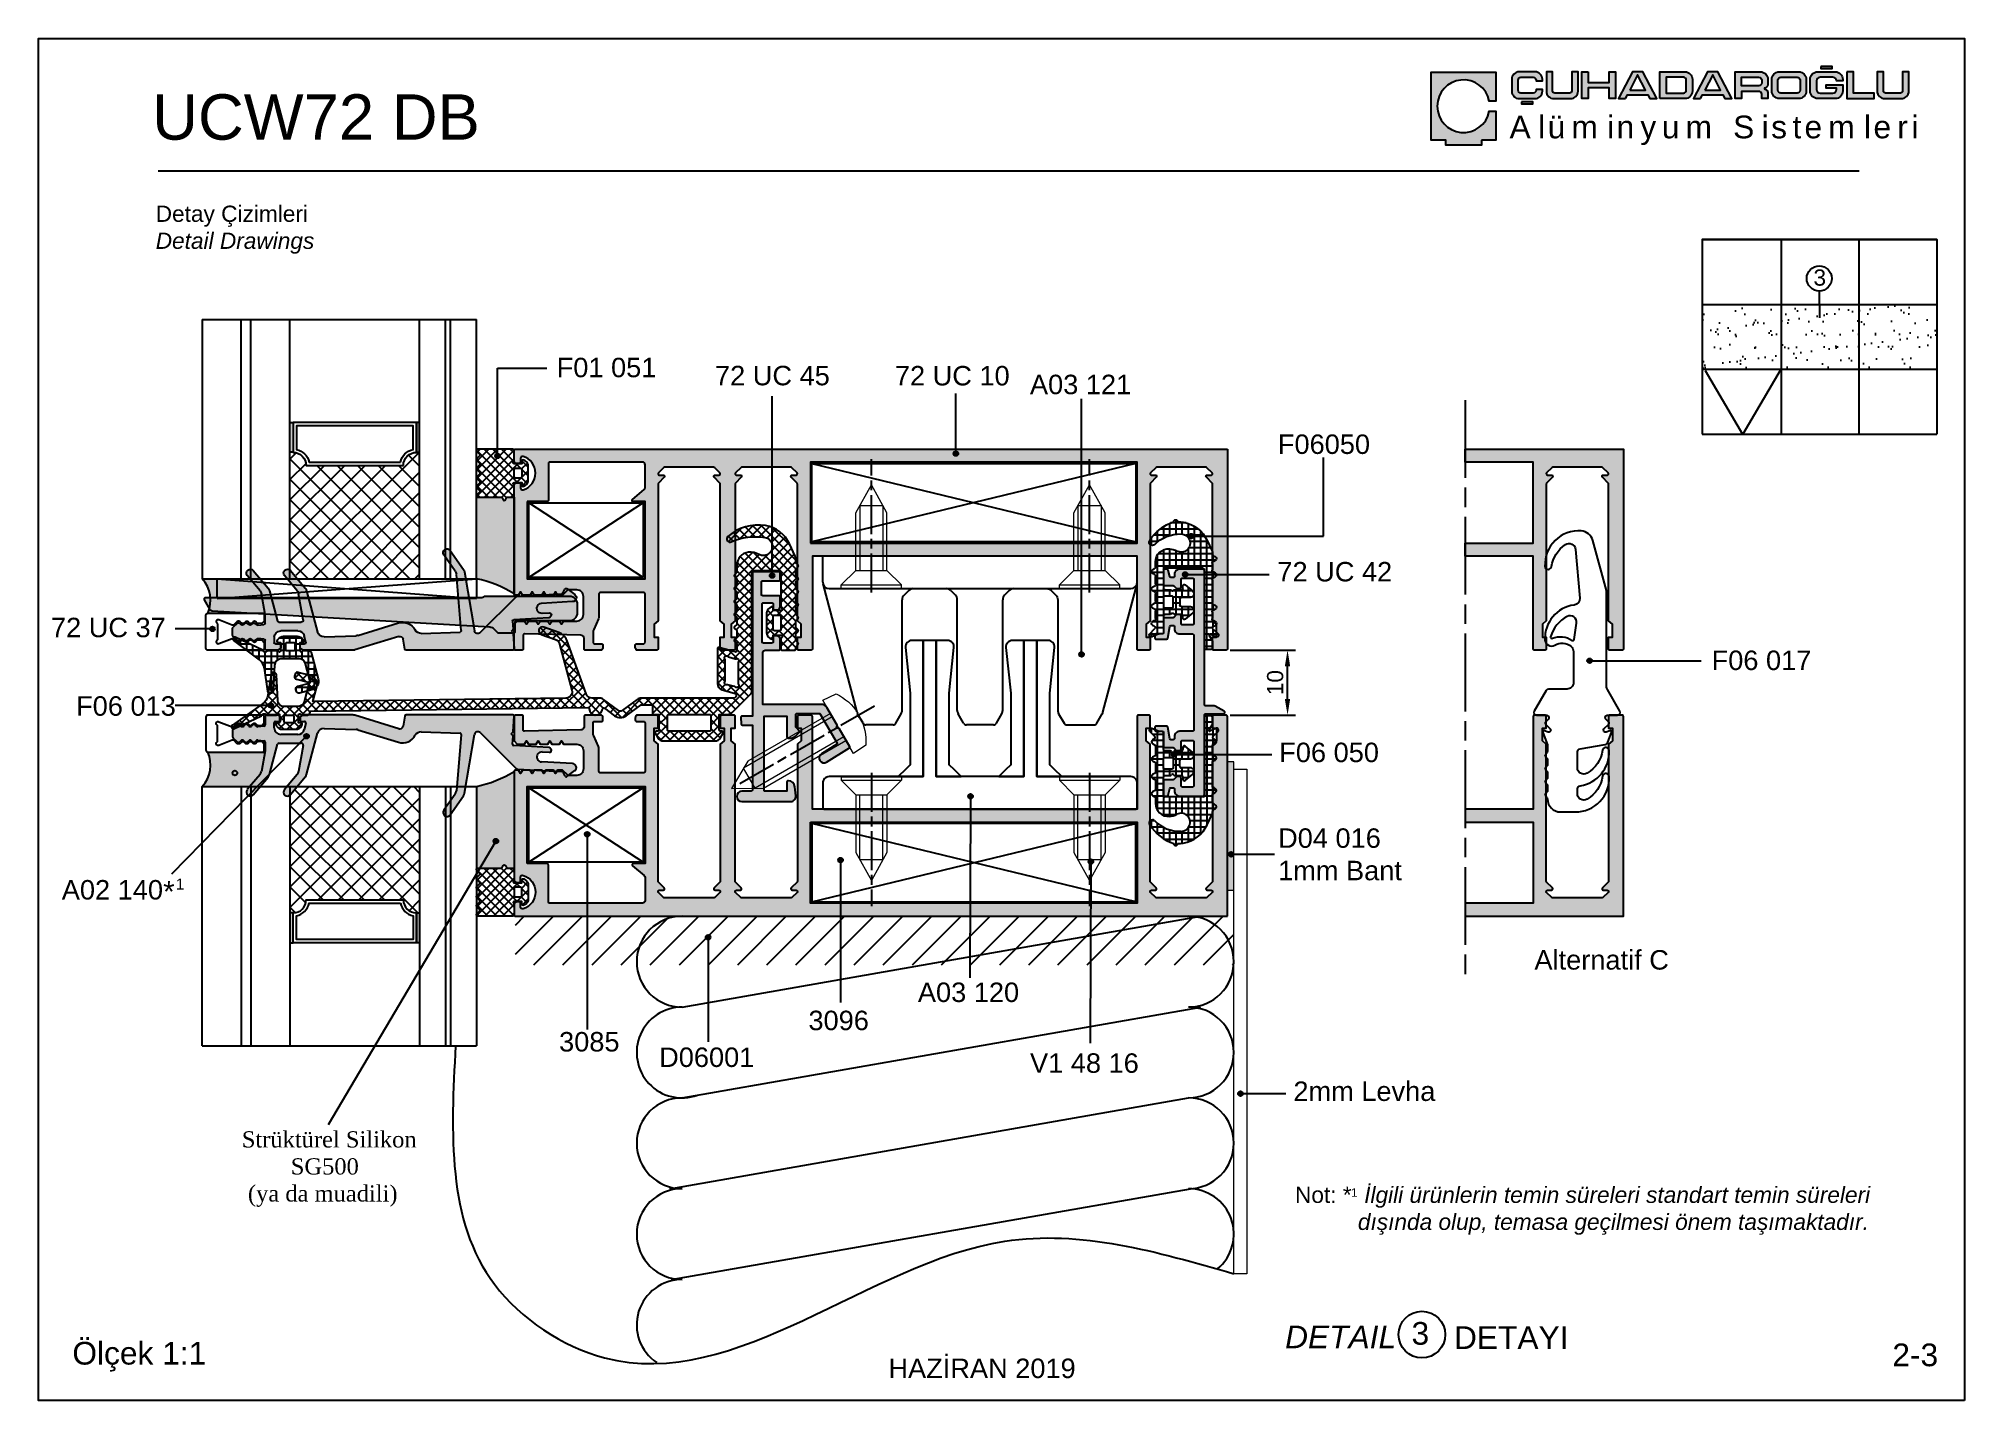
# Model space of a CAD drawing. Header units: millimetres. Extents: x -624 to 1947, y 11274 to 11571.
# Drawn here: x -203.6 to 93.4, y 11274.3 to 11484.3 of the extents above; entities that cross this region are included whole.
import ezdxf

# ---------------------------------------------------------------- set-up
doc = ezdxf.new("R2010")
doc.units = ezdxf.units.MM
doc.linetypes.add('AM_ISO08W050', pattern=[18, 12, -1.5, 3, -1.5])
doc.linetypes.add('AM_ISO08W050x2', pattern=[9, 6, -0.75, 1.5, -0.75])
for name, color, linetype in [('6', 11, 'Continuous'), ('AKSESUAR', 7, 'Continuous'), ('aksesuar_k', 7, 'Continuous'), ('AM_7N', 4, 'AM_ISO08W050'), ('Antet', 7, 'Continuous'), ('FITIL', 11, 'Continuous'), ('fitiller_k', 11, 'Continuous'), ('kesit_k', 7, 'Continuous'), ('Layer1', 7, 'Continuous'), ('nokta', 140, 'Continuous'), ('silikon', 5, 'Continuous'), ('yazı_numara_k', 11, 'Continuous')]:
    doc.layers.add(name, color=color, linetype=linetype)
doc.layers.add('ZK U. 07 Norton Bant', color=250, linetype='Continuous', lineweight=15)
doc.styles.get("Standard").update_dxf_attribs({"font": 'arial.ttf'})
doc.dimstyles.new('ISO-25', dxfattribs={"dimtxt": 2.5, "dimasz": 2.5, "dimexe": 1.25, "dimexo": 0.625, "dimtad": 1, "dimtxsty": 'Standard', "dimcen": 2.5, "dimadec": 0, "dimazin": 0, "dimtfac": 1, "dimtmove": 0, "dimatfit": 3, "dimfxl": 1, "dimarcsym": 0})
pattern_1 = [(45, (466.3012, -1354.6916), (-0.67351921, 0.67351921), []), (135, (466.3012, -1354.6916), (-0.67351921, -0.67351921), [])]

msp = doc.modelspace()

# ---------------------------------------------------------------- texts
at = {"layer": 'Antet', "color": 1, "linetype": 'Continuous'}
msp.add_text('*', height=3.25, rotation=360, dxfattribs=at).set_placement((-184.33, 11351.141))
at = {"layer": 'Antet', "attachment_point": 1}
for s, insert, char_height in [('{      UCW72\\fArial|b0|i0|c162|p34; DB}', (-202.319, 11475.704), 7), ('{3}', (70.165, 11448.696), 2.5), ('{\\fArial|b0|i0|c162|p34;Alternatif C      }', (27.133, 11343.742), 3), ('{Not: *  \\fArial|b0|i1|c0|p34;İlgili ürünlerin temin süreleri standart temin süreleri \\P          dışında olup, temasa geçilmesi önem taşımaktadır.}', (-9.792, 11307.266), 2.5), ('{\\fArial|b0|i0|c0|p0;1}', (-1.16, 11307.032), 1.3227)]:
    msp.add_mtext(s, dxfattribs=dict(at, insert=insert, char_height=char_height))
at = {"layer": 'Antet', "char_height": 3, "attachment_point": 1}
for s, insert, width in [('F01 051', (-123.646, 11435.077), 20.06046), ('{\\fArial|b0|i0|c162|p34;72 UC 45}', (-99.23, 11433.835), 19.40436), ('{\\fArial|b0|i0|c162|p34;72 UC 10}', (-71.493, 11433.815), 18.19911), ('A0{\\fArial|b0|i0|c162|p34;3} 121', (-50.663, 11432.464), 17.25534), ('{\\fArial|b0|i0|c162|p34;F06050}', (-12.429, 11423.25), 32.13086), ('{\\fArial|b0|i0|c162|p34;72 UC 42}', (-12.507, 11403.593), 25.73181), ('{\\fArial|b0|i0|c162|p34;72 UC 37}', (-201.629, 11394.99), 32.13086), ('{\\fArial|b0|i0|c162|p34;F06 017}', (54.458, 11389.93), 32.13086), ('F06 013', (-197.757, 11382.885), 16.92135), ('{F06 050}', (-12.22, 11375.731), 21.23276), ('{\\fArial|b0|i0|c162|p34;D04 016\\P1mm Bant}', (-12.396, 11362.517), 19.62732), ('{\\fArial|b0|i0|c162|p34;A02 140}', (-199.962, 11354.548), 32.13086), ('A0{\\fArial|b0|i0|c162|p34;3} 120', (-67.944, 11338.743), 19.40088), ('{\\fArial|b0|i0|c162|p34;3096}', (-84.822, 11334.404), 12.22187), ('{\\fArial|b0|i0|c162|p34;3085}', (-123.275, 11331.115), 12.22187), ('{\\fArial|b0|i0|c162|p34;D06001}', (-107.845, 11328.726), 12.22187), ('{V1 48 16}', (-50.654, 11327.826), 32.13086), ('{\\fArial|b0|i0|c162|p34;2mm Levha}', (-10.036, 11323.487), 31.62107)]:
    msp.add_mtext(s, dxfattribs=dict(at, insert=insert, width=width))
at = {"layer": 'Antet', "color": 1, "insert": (-182.4, 11354.78), "char_height": 1.71951, "attachment_point": 1}
msp.add_mtext('{\\fArial|b0|i0|c0|p0;1}', dxfattribs=at)
at = {"layer": 'yazı_numara_k'}
for s, insert, char_height, attachment_point in [('{\\fArial|b0|i0|c162|p34;\\H0.8333x;Detay Çizimleri\\P\\fArial|b0|i1|c162|p34;Detail Drawings\\fArial|b0|i0|c162|p34; \\H1.2x;         }', (-185.478, 11458.536), 3, 1), ('{\\fArial|b0|i0|c162|p34;Ölçek 1:1}', (-198.334, 11283.34), 3.5, 1), ('{\\fArial|b0|i0|c162|p34;2\\fArial|b0|i0|c0|p34;-\\fArial|b0|i0|c162|p34;3}', (89.391, 11283.086), 3.5, 3)]:
    msp.add_mtext(s, dxfattribs=dict(at, insert=insert, char_height=char_height, attachment_point=attachment_point))
at = {"layer": 'yazı_numara_k', "color": 0, "insert": (-172.198, 11315.813), "char_height": 2.5, "width": 39.06815, "attachment_point": 1}
msp.add_mtext('{\\fTimes New Roman|b0|i0|c162|p18;Strüktürel Silikon\\P        SG500\\P (ya da muadili)}', dxfattribs=at)
at = {"layer": 'yazı_numara_k', "color": 0, "char_height": 3.5, "attachment_point": 1}
for s, insert in [('{\\fArial|b0|i0|c162|p34;  3}', (5.466, 11286.401)), ('{\\fArial|b0|i1|c162|p34;DETAIL}', (-11.315, 11285.846)), ('{\\fArial Tur|b0|i0|c162|p34;DETAYI}', (14.728, 11285.742))]:
    msp.add_mtext(s, dxfattribs=dict(at, insert=insert))
at = {"layer": 'yazı_numara_k', "insert": (43.955, 11280.758), "char_height": 3, "width": 204.00546, "attachment_point": 3}
msp.add_mtext('{\\pxqc;HAZİRAN 2019}', dxfattribs=at)

# ---------------------------------------------------------------- blocks, each defined once
blk = doc.blocks.new('logo')
at = {"layer": 'Antet'}
h = blk.add_hatch(color=255, dxfattribs=at)
h.paths.add_polyline_path([(-430211.64, 79968.64, -0.414214), (-430211.2, 79969.07), (-430209.3, 79969.07, -0.414214), (-430208.87, 79968.64), (-430208.87, 79968.51), (-430207.89, 79968.51), (-430207.89, 79968.77, 0.414214), (-430209.03, 79969.91), (-430211.48, 79969.91, 0.414214), (-430212.62, 79968.77), (-430212.62, 79966.93, 0.414214), (-430211.48, 79965.79), (-430209.03, 79965.79, 0.414214), (-430207.89, 79966.93), (-430207.89, 79967.18), (-430208.87, 79967.18), (-430208.87, 79967.06, -0.414214), (-430209.3, 79966.63), (-430211.2, 79966.63, -0.414214), (-430211.64, 79967.06)])
h.paths.add_polyline_path([(-430211.12, 79965.27), (-430211.12, 79964.98), (-430209.39, 79964.98), (-430209.39, 79965.27)])
h.paths.add_polyline_path([(-430203.54, 79965.79, 0.414214), (-430202.4, 79966.93), (-430202.4, 79969.91), (-430203.36, 79969.91), (-430203.36, 79966.97, -0.414214), (-430203.7, 79966.63), (-430205.98, 79966.63, -0.414214), (-430206.33, 79966.97), (-430206.33, 79969.91), (-430207.28, 79969.91), (-430207.28, 79966.93, 0.414214), (-430206.14, 79965.79)])
h.paths.add_polyline_path([(-430200.82, 79967.43), (-430197.61, 79967.43), (-430197.61, 79965.79), (-430196.63, 79965.79), (-430196.63, 79969.91), (-430197.61, 79969.91), (-430197.61, 79968.27), (-430200.82, 79968.27), (-430200.82, 79969.91), (-430201.8, 79969.91), (-430201.8, 79965.79), (-430200.82, 79965.79)])
h.paths.add_polyline_path([(-430196.17, 79965.79), (-430195.09, 79965.79), (-430194.79, 79966.39), (-430191.63, 79966.39), (-430191.32, 79965.79), (-430190.25, 79965.79), (-430192.39, 79969.93), (-430194.02, 79969.93)])
h.paths.add_polyline_path([(-430194.41, 79967.1), (-430193.21, 79969.43), (-430192, 79967.1)], flags=16)
h.paths.add_polyline_path([(-430189.78, 79965.79), (-430185.9, 79965.79, 0.414214), (-430184.76, 79966.93), (-430184.76, 79968.77, 0.414214), (-430185.9, 79969.91), (-430189.78, 79969.91)])
h.paths.add_polyline_path([(-430188.83, 79969.07), (-430186.15, 79969.07, -0.414214), (-430185.71, 79968.64), (-430185.71, 79967.06, -0.414214), (-430186.15, 79966.63), (-430188.83, 79966.63)], flags=16)
h.paths.add_polyline_path([(-430183.21, 79966.39), (-430180.06, 79966.39), (-430179.75, 79965.79), (-430178.67, 79965.79), (-430180.82, 79969.93), (-430182.45, 79969.93), (-430184.6, 79965.79), (-430183.52, 79965.79)])
h.paths.add_polyline_path([(-430182.84, 79967.1), (-430181.63, 79969.43), (-430180.43, 79967.1)], flags=16)
h.paths.add_polyline_path([(-430177.2, 79966.9), (-430174.52, 79966.9, -0.414214), (-430174.08, 79966.47), (-430174.08, 79965.79), (-430173.13, 79965.79), (-430173.13, 79966.73, 0.203358), (-430173.26, 79967.04, 0.098259), (-430173.64, 79967.28), (-430173.64, 79967.38, 0.058399), (-430173.32, 79967.55, 0.246853), (-430173.13, 79967.91), (-430173.13, 79968.77, 0.414214), (-430174.27, 79969.91), (-430178.15, 79969.91), (-430178.15, 79965.79), (-430177.2, 79965.79)])
h.paths.add_polyline_path([(-430177.2, 79967.77), (-430177.2, 79969.07), (-430174.55, 79969.07, -0.414214), (-430174.08, 79968.61), (-430174.08, 79968.2, -0.414214), (-430174.52, 79967.77)], flags=16)
h.paths.add_polyline_path([(-430168.35, 79965.79, 0.414214), (-430167.21, 79966.93), (-430167.21, 79968.77, 0.414214), (-430168.35, 79969.91), (-430171.39, 79969.91, 0.414214), (-430172.52, 79968.77), (-430172.52, 79966.93, 0.414214), (-430171.39, 79965.79)])
h.paths.add_polyline_path([(-430171.14, 79966.63, -0.414214), (-430171.57, 79967.06), (-430171.57, 79968.64, -0.414214), (-430171.14, 79969.07), (-430168.6, 79969.07, -0.414214), (-430168.16, 79968.64), (-430168.16, 79967.06, -0.414214), (-430168.6, 79966.63)], flags=16)
h.paths.add_polyline_path([(-430165.47, 79965.79), (-430162.72, 79965.79, 0.414214), (-430161.58, 79966.93), (-430161.58, 79967.93), (-430164.15, 79967.93), (-430164.15, 79967.38), (-430162.56, 79967.38), (-430162.56, 79967.18, -0.414214), (-430163.11, 79966.63), (-430165.07, 79966.63, -0.414214), (-430165.62, 79967.18), (-430165.62, 79968.52, -0.414214), (-430165.07, 79969.07), (-430163.11, 79969.07, -0.407741), (-430162.56, 79968.53), (-430161.58, 79968.53), (-430161.58, 79968.77, 0.414214), (-430162.72, 79969.91), (-430165.47, 79969.91, 0.414214), (-430166.6, 79968.77), (-430166.6, 79966.93, 0.414214)])
h.paths.add_polyline_path([(-430163.23, 79970.43), (-430163.23, 79970.72), (-430164.96, 79970.72), (-430164.96, 79970.43)])
h.paths.add_polyline_path([(-430156.73, 79965.79), (-430156.73, 79966.63), (-430159.92, 79966.63), (-430159.92, 79969.91), (-430160.97, 79969.91), (-430160.97, 79965.79)])
h.paths.add_polyline_path([(-430155.32, 79966.97), (-430155.32, 79969.91), (-430156.27, 79969.91), (-430156.27, 79966.93, 0.414214), (-430155.13, 79965.79), (-430152.53, 79965.79, 0.414214), (-430151.39, 79966.93), (-430151.39, 79969.91), (-430152.34, 79969.91), (-430152.34, 79966.97, -0.414214), (-430152.69, 79966.63), (-430154.97, 79966.63, -0.414214)])
blk.add_hatch(color=255, dxfattribs=at).paths.add_polyline_path([(-430216.08, 79965.4), (-430215.09, 79965.4), (-430215.09, 79969.85), (-430225.03, 79969.85), (-430225.03, 79959.39), (-430222.81, 79959.39), (-430222.81, 79958.6), (-430217.31, 79958.6), (-430217.31, 79959.39), (-430215.09, 79959.39), (-430215.09, 79963.83), (-430216.08, 79963.83, -10.235635)])
at = {"layer": 'Antet', "color": 255}
for points in [[(-430164.96, 79970.72), (-430164.96, 79970.43), (-430163.23, 79970.43), (-430163.23, 79970.72)], [(-430200.82, 79969.91), (-430200.82, 79968.27), (-430197.61, 79968.27), (-430197.61, 79969.91), (-430196.63, 79969.91), (-430196.63, 79965.79), (-430197.61, 79965.79), (-430197.61, 79967.43), (-430200.82, 79967.43), (-430200.82, 79965.79), (-430201.8, 79965.79), (-430201.8, 79969.91)], [(-430195.09, 79965.79), (-430194.79, 79966.39), (-430191.63, 79966.39), (-430191.32, 79965.79), (-430190.25, 79965.79), (-430192.39, 79969.93), (-430194.02, 79969.93), (-430196.17, 79965.79)], [(-430194.41, 79967.1), (-430192, 79967.1), (-430193.21, 79969.43)], [(-430183.52, 79965.79), (-430183.21, 79966.39), (-430180.06, 79966.39), (-430179.75, 79965.79), (-430178.67, 79965.79), (-430180.82, 79969.93), (-430182.45, 79969.93), (-430184.6, 79965.79)], [(-430182.84, 79967.1), (-430180.43, 79967.1), (-430181.63, 79969.43)], [(-430160.97, 79969.91), (-430160.97, 79965.79), (-430156.73, 79965.79), (-430156.73, 79966.63), (-430159.92, 79966.63), (-430159.92, 79969.91)], [(-430211.12, 79965.27), (-430211.12, 79964.98), (-430209.39, 79964.98), (-430209.39, 79965.27)]]:
    blk.add_lwpolyline(points, close=True, dxfattribs=at)
for points in [[(-430217.31, 79959.39), (-430217.31, 79958.6), (-430222.81, 79958.6), (-430222.81, 79959.39), (-430225.03, 79959.39), (-430225.03, 79969.85), (-430215.09, 79969.85), (-430215.09, 79965.4), (-430216.08, 79965.4, 10.235635), (-430216.08, 79963.83), (-430215.09, 79963.83), (-430215.09, 79959.39)], [(-430211.2, 79966.63, -0.414214), (-430211.64, 79967.06), (-430211.64, 79968.64, -0.414214), (-430211.2, 79969.07), (-430209.3, 79969.07, -0.414214), (-430208.87, 79968.64), (-430208.87, 79968.51), (-430207.89, 79968.51), (-430207.89, 79968.77, 0.414214), (-430209.03, 79969.91), (-430211.48, 79969.91, 0.414214), (-430212.62, 79968.77), (-430212.62, 79966.93, 0.414214), (-430211.48, 79965.79), (-430209.03, 79965.79, 0.414214), (-430207.89, 79966.93), (-430207.89, 79967.18), (-430208.87, 79967.18), (-430208.87, 79967.06, -0.414214), (-430209.3, 79966.63)], [(-430203.7, 79966.63), (-430205.98, 79966.63, -0.414214), (-430206.33, 79966.97), (-430206.33, 79969.91), (-430207.28, 79969.91), (-430207.28, 79966.93, 0.414214), (-430206.14, 79965.79), (-430203.54, 79965.79, 0.414214), (-430202.4, 79966.93), (-430202.4, 79969.91), (-430203.36, 79969.91), (-430203.36, 79966.97, -0.414214)], [(-430189.78, 79965.79), (-430189.78, 79969.91), (-430185.9, 79969.91, -0.414214), (-430184.76, 79968.77), (-430184.76, 79966.93, -0.414214), (-430185.9, 79965.79)], [(-430185.71, 79968.64, 0.414214), (-430186.15, 79969.07), (-430188.83, 79969.07), (-430188.83, 79966.63), (-430186.15, 79966.63, 0.414214), (-430185.71, 79967.06)], [(-430173.13, 79966.73), (-430173.13, 79965.79), (-430174.08, 79965.79), (-430174.08, 79966.47, 0.414214), (-430174.52, 79966.9), (-430177.2, 79966.9), (-430177.2, 79965.79), (-430178.15, 79965.79), (-430178.15, 79969.91), (-430174.27, 79969.91, -0.414214), (-430173.13, 79968.77), (-430173.13, 79967.91, -0.246853), (-430173.32, 79967.55, -0.058399), (-430173.64, 79967.38), (-430173.64, 79967.28, -0.098259), (-430173.26, 79967.04, -0.203358)], [(-430174.55, 79969.07, -0.414214), (-430174.08, 79968.61), (-430174.08, 79968.2, -0.414214), (-430174.52, 79967.77), (-430177.2, 79967.77), (-430177.2, 79969.07)], [(-430168.35, 79965.79), (-430171.39, 79965.79, -0.414214), (-430172.52, 79966.93), (-430172.52, 79968.77, -0.414214), (-430171.39, 79969.91), (-430168.35, 79969.91, -0.414214), (-430167.21, 79968.77), (-430167.21, 79966.93, -0.414214)], [(-430168.16, 79968.64), (-430168.16, 79967.06, -0.414214), (-430168.6, 79966.63), (-430171.14, 79966.63, -0.414214), (-430171.57, 79967.06), (-430171.57, 79968.64, -0.414214), (-430171.14, 79969.07), (-430168.6, 79969.07, -0.414214)], [(-430162.56, 79967.18), (-430162.56, 79967.38), (-430164.15, 79967.38), (-430164.15, 79967.93), (-430161.58, 79967.93), (-430161.58, 79966.93, -0.414214), (-430162.72, 79965.79), (-430165.47, 79965.79, -0.414214), (-430166.6, 79966.93), (-430166.6, 79968.77, -0.414214), (-430165.47, 79969.91), (-430162.72, 79969.91, -0.414214), (-430161.58, 79968.77), (-430161.58, 79968.53), (-430162.56, 79968.53, 0.407741), (-430163.11, 79969.07), (-430165.07, 79969.07, 0.414214), (-430165.62, 79968.52), (-430165.62, 79967.18, 0.414214), (-430165.07, 79966.63), (-430163.11, 79966.63, 0.414214)], [(-430155.13, 79965.79), (-430152.53, 79965.79, 0.414214), (-430151.39, 79966.93), (-430151.39, 79969.91), (-430152.34, 79969.91), (-430152.34, 79966.97, -0.414214), (-430152.69, 79966.63), (-430154.97, 79966.63, -0.414214), (-430155.32, 79966.97), (-430155.32, 79969.91), (-430156.27, 79969.91), (-430156.27, 79966.93, 0.414214)]]:
    blk.add_lwpolyline(points, format="xyb", close=True, dxfattribs=at)
at = {"layer": 'Antet', "color": 255, "insert": (-430212.96, 79963.16), "char_height": 3.5, "attachment_point": 1}
blk.add_mtext('{\\fArial|b0|i0|c162|p34;\\T1.35;Alüminyum Sistemleri}', dxfattribs=at)
blk = doc.blocks.new('camtakozu')
at = {"color": 1}
for p, q in [((708.43, 13168.56), (748.43, 13168.56)), ((708.43, 13165.56), (708.43, 13168.56)), ((708.43, 13168.56), (748.43, 13165.56)), ((708.43, 13165.56), (748.43, 13168.56)), ((748.43, 13168.56), (748.43, 13165.56)), ((748.43, 13165.56), (708.43, 13165.56))]:
    blk.add_line(p, q, dxfattribs=at)
blk = doc.blocks.new('l')
at = {"color": 1, "linetype": 'Continuous', "lineweight": 15}
for p, q in [((-568.24, 12795.16), (-581.92, 12787.26)), ((-566.45, 12792.06), (-580.13, 12784.16)), ((-580.13, 12784.16), (-581.92, 12787.26))]:
    blk.add_line(p, q, dxfattribs=at)
blk.add_lwpolyline([(-568.54, 12795.69), (-581.27, 12788.34), (-583.8, 12784.11), (-578.87, 12784.18), (-566.14, 12791.53), (-568.54, 12795.69), (-569.72, 12797.72), (-567.64, 12798.69, -0.141893), (-564.31, 12795.74), (-564.46, 12795.65), (-564.13, 12795.08), (-563.98, 12795.17, -0.141893), (-563.09, 12790.81), (-564.97, 12789.5), (-566.14, 12791.53)], format="xyb", dxfattribs=at)
blk = doc.blocks.new('CAM5V')
at = {"linetype": 'Continuous'}
for points in [[(941.47, -529.89), (941.47, -534.48), (940.97, -534.48), (940.97, -529.89)], [(941.47, -529.89), (941.47, -534.48), (940.97, -534.48), (940.97, -529.89)], [(941.47, -529.89), (941.47, -534.48), (940.97, -534.48), (940.97, -529.89)], [(960.47, -529.89), (960.47, -534.48), (960.97, -534.48), (960.97, -529.89)], [(960.47, -529.89), (960.47, -534.48), (960.97, -534.48), (960.97, -529.89)], [(960.47, -529.89), (960.47, -534.48), (960.97, -534.48), (960.97, -529.89)]]:
    blk.add_hatch(color=4, dxfattribs=at).paths.add_polyline_path(points)
at = {"color": 4}
for p, q in [((927.45, -513.99), (927.45, -553.99)), ((927.45, -513.99), (969.73, -513.99)), ((927.45, -513.99), (927.45, -553.99)), ((927.45, -513.99), (969.73, -513.99)), ((927.45, -513.99), (927.45, -553.99)), ((927.45, -513.99), (969.73, -513.99)), ((933.45, -553.99), (933.45, -513.99)), ((933.45, -553.99), (933.45, -513.99)), ((933.45, -553.99), (933.45, -513.99)), ((934.97, -553.99), (934.97, -513.99)), ((934.97, -553.99), (934.97, -513.99)), ((934.97, -553.99), (934.97, -513.99)), ((940.97, -553.99), (940.97, -513.99)), ((940.97, -553.99), (940.97, -513.99)), ((940.97, -553.99), (940.97, -513.99)), ((960.97, -553.99), (960.97, -513.99)), ((960.97, -553.99), (960.97, -513.99)), ((960.97, -553.99), (960.97, -513.99)), ((964.97, -553.99), (964.97, -513.99)), ((964.97, -553.99), (964.97, -513.99)), ((964.97, -553.99), (964.97, -513.99)), ((965.73, -553.99), (965.73, -513.99)), ((965.73, -553.99), (965.73, -513.99)), ((965.73, -553.99), (965.73, -513.99)), ((969.73, -553.99), (969.73, -513.99)), ((969.73, -553.99), (969.73, -513.99)), ((969.73, -553.99), (969.73, -513.99)), ((927.45, -553.99), (969.73, -553.99)), ((927.45, -553.99), (969.73, -553.99)), ((927.45, -553.99), (969.73, -553.99))]:
    blk.add_line(p, q, dxfattribs=at)
for points in [[(941.47, -529.89), (941.47, -534.48), (940.97, -534.48), (940.97, -529.89)], [(941.47, -529.89), (941.47, -534.48), (940.97, -534.48), (940.97, -529.89)], [(941.47, -529.89), (941.47, -534.48), (940.97, -534.48), (940.97, -529.89)], [(960.47, -529.89), (960.47, -534.49), (960.97, -534.49), (960.97, -529.89)], [(960.47, -529.89), (960.47, -534.48), (960.97, -534.48), (960.97, -529.89)], [(960.47, -529.89), (960.47, -534.49), (960.97, -534.49), (960.97, -529.89)], [(960.47, -529.89), (960.47, -534.48), (960.97, -534.48), (960.97, -529.89)], [(960.47, -529.89), (960.47, -534.49), (960.97, -534.49), (960.97, -529.89)], [(960.47, -529.89), (960.47, -534.48), (960.97, -534.48), (960.97, -529.89)]]:
    blk.add_lwpolyline(points, close=True, dxfattribs=at)
for points in [[(958.47, -536.49, -0.414214), (960.47, -534.49), (960.47, -529.89), (941.47, -529.89), (941.47, -534.49, -0.414214), (943.47, -536.49)], [(958.47, -536.49, -0.414214), (960.47, -534.49), (960.47, -529.89), (941.47, -529.89), (941.47, -534.49, -0.414214), (943.47, -536.49)], [(958.47, -536.49, -0.414214), (960.47, -534.49), (960.47, -529.89), (941.47, -529.89), (941.47, -534.49, -0.414214), (943.47, -536.49)], [(958.02, -535.99, -0.300614), (959.97, -534.04), (959.97, -530.39), (941.97, -530.39), (941.97, -534.04, -0.300614), (943.92, -535.99)], [(958.02, -535.99, -0.300614), (959.97, -534.04), (959.97, -530.39), (941.97, -530.39), (941.97, -534.04, -0.300614), (943.92, -535.99)], [(958.02, -535.99, -0.300614), (959.97, -534.04), (959.97, -530.39), (941.97, -530.39), (941.97, -534.04, -0.300614), (943.92, -535.99)]]:
    blk.add_lwpolyline(points, format="xyb", close=True, dxfattribs=at)
blk = doc.blocks.new('72UC37')
at = {"layer": 'Layer1', "color": 0, "linetype": 'Continuous', "ltscale": 10}
blk.add_lwpolyline([(1705.09, 11318.63), (1706, 11318.63), (1706.34, 11318.33), (1706.39, 11317.75, -0.221695), (1706.3, 11317.51), (1706.13, 11317.34, 0.414214), (1706.13, 11316.91), (1706.3, 11316.74, -0.414214), (1706.3, 11316.32), (1706.13, 11316.14, 0.414214), (1706.13, 11315.72), (1706.3, 11315.54, -0.414214), (1706.3, 11315.12), (1706.13, 11314.94, 0.198912), (1706.04, 11314.73), (1706.04, 11314.67), (1706.04, 11314.62, 0.198912), (1706.13, 11314.41), (1706.55, 11313.99, -0.298826), (1706.62, 11313.67), (1705.81, 11311.64, 0.837166), (1706.32, 11311.33, -0.213422), (1706.54, 11311.43), (1707.64, 11311.43), (1708.75, 11311.43, -0.213422), (1708.97, 11311.33, 0.837166), (1709.47, 11311.64), (1708.67, 11313.67, -0.298826), (1708.74, 11313.99), (1709.15, 11314.41, 0.198912), (1709.24, 11314.62), (1709.24, 11314.67), (1709.24, 11314.73, 0.198912), (1709.15, 11314.94), (1708.98, 11315.12, -0.414214), (1708.98, 11315.54), (1709.15, 11315.72, 0.414214), (1709.15, 11316.14), (1708.98, 11316.32, -0.414214), (1708.98, 11316.74), (1709.15, 11316.91, 0.414214), (1709.15, 11317.34), (1708.98, 11317.51, -0.221695), (1708.89, 11317.75), (1708.94, 11318.33), (1709.28, 11318.63), (1710.19, 11318.63, -0.414214), (1710.49, 11318.33), (1710.49, 11309.93, -0.414214), (1710.19, 11309.63), (1707.64, 11309.63), (1705.09, 11309.63, -0.414214), (1704.79, 11309.93), (1704.79, 11318.33, -0.414214)], format="xyb", close=True, dxfattribs=at)
blk = doc.blocks.new('A02140')
blk.add_hatch(color=1).paths.add_polyline_path([(1229.32, 10846.43), (1229.32, 10862.9, 0.36397), (1229.15, 10863.09), (1227.59, 10863.37, -0.450467), (1227.2, 10864.01), (1229.27, 10870.8, 0.074313), (1229.32, 10871.09), (1229.32, 10878.69, 0.131652), (1229.29, 10878.79), (1229.09, 10879.13, 0.267949), (1228.92, 10879.23), (1228.52, 10879.23, 0.414214), (1228.32, 10879.03), (1228.32, 10878.55, -0.486696), (1228.07, 10878.36), (1227.08, 10878.6, -0.345265), (1226.32, 10879.57), (1226.32, 10882.23, -0.414214), (1227.32, 10883.23), (1228.12, 10883.23, -0.414214), (1228.32, 10883.03), (1228.32, 10882.43, 0.414214), (1228.52, 10882.23), (1228.92, 10882.23, 0.267949), (1229.09, 10882.33), (1229.29, 10882.68, 0.131652), (1229.32, 10882.78), (1229.32, 10884.43, 0.414214), (1229.12, 10884.63), (1227.79, 10884.63, -0.388879), (1227.59, 10884.81), (1227.51, 10885.74, -0.221695), (1227.6, 10885.98), (1227.77, 10886.15, 0.414214), (1227.77, 10886.58), (1227.61, 10886.74, -0.414214), (1227.61, 10887.16), (1227.79, 10887.34, 0.414214), (1227.79, 10887.76), (1227.61, 10887.94, -0.414214), (1227.61, 10888.36), (1227.79, 10888.54, 0.414214), (1227.79, 10888.96), (1227.2, 10889.55, 0.197461), (1226.99, 10889.64), (1225.97, 10889.64, 0.197461), (1225.76, 10889.55), (1225.17, 10888.96, 0.414214), (1225.17, 10888.54), (1225.35, 10888.36, -0.414214), (1225.35, 10887.94), (1225.17, 10887.76, 0.414214), (1225.17, 10887.34), (1225.35, 10887.16, -0.414214), (1225.35, 10886.74), (1225.18, 10886.58, 0.414214), (1225.18, 10886.15), (1225.36, 10885.98, -0.221695), (1225.45, 10885.74), (1225.33, 10884.81, -0.387272), (1225.13, 10884.63), (1223.83, 10884.63, -0.043661), (1223.8, 10884.63), (1220.6, 10885.2, -0.131652), (1220.14, 10885.42), (1217.8, 10887.38, 1), (1217.02, 10886.46), (1219.75, 10884.17, 0.109518), (1220.13, 10883.97), (1224.83, 10882.72, -0.339454), (1224.98, 10882.52), (1224.98, 10879.06, -0.466308), (1224.62, 10878.76), (1220.61, 10879.47, -0.131652), (1220.14, 10879.69), (1217.8, 10881.65, 1), (1217.03, 10880.73), (1219.76, 10878.45, 0.109518), (1220.14, 10878.25), (1226.5, 10876.54, -0.349216), (1227.24, 10875.54), (1227.07, 10870.59, -0.065543), (1227.02, 10870.33), (1225.11, 10864.07, 0.359628), (1226.18, 10861.48, -0.287312), (1226.72, 10860.56), (1226.51, 10854.57, -0.429634), (1226.29, 10854.38), (1217.61, 10855.14, -0.131652), (1217.12, 10855.32), (1214.62, 10857.07, 1), (1213.93, 10856.09), (1216.84, 10854.05, 0.109518), (1217.24, 10853.88), (1226.32, 10852.33, -0.606617), (1226.59, 10851.49), (1221.03, 10845.85, 0.183818), (1220.97, 10845.72), (1220.61, 10838.87, -0.267949), (1220.5, 10838.7), (1219.88, 10838.39, 0.466308), (1219.81, 10838.09), (1220.73, 10836.88, 0.700208), (1221.82, 10837.21), (1222.08, 10842, -1), (1223.62, 10841.92), (1223.56, 10840.81, 0.668179), (1224.06, 10840.57), (1224.25, 10840.74, 0.198912), (1224.32, 10840.88), (1224.6, 10846.27, -0.414214), (1224.81, 10846.46), (1226.03, 10846.4, 0.198912), (1226.17, 10846.45), (1226.43, 10846.68), (1226.65, 10846.42, 0.198912), (1226.79, 10846.36), (1229.11, 10846.23, 0.429634)])
at = {"color": 1}
for p, q in [((1225.17, 10888.96), (1225.76, 10889.55)), ((1225.35, 10888.36), (1225.17, 10888.54)), ((1226.99, 10889.64), (1225.97, 10889.64)), ((1227.79, 10888.96), (1227.2, 10889.55)), ((1227.61, 10888.36), (1227.79, 10888.54)), ((1217.02, 10886.46), (1219.75, 10884.17)), ((1220.14, 10885.42), (1217.8, 10887.38)), ((1223.8, 10884.63), (1220.6, 10885.2)), ((1225.17, 10887.76), (1225.35, 10887.94)), ((1225.35, 10887.16), (1225.17, 10887.34)), ((1225.18, 10886.58), (1225.35, 10886.74)), ((1225.36, 10885.98), (1225.18, 10886.15)), ((1225.45, 10885.74), (1225.33, 10884.81)), ((1227.59, 10884.81), (1227.51, 10885.74)), ((1227.6, 10885.98), (1227.77, 10886.15)), ((1227.79, 10887.76), (1227.61, 10887.94)), ((1227.61, 10887.16), (1227.79, 10887.34)), ((1227.77, 10886.58), (1227.61, 10886.74)), ((1220.13, 10883.97), (1224.83, 10882.72)), ((1225.13, 10884.63), (1223.83, 10884.63)), ((1224.98, 10882.52), (1224.98, 10879.06)), ((1226.32, 10879.57), (1226.32, 10882.23)), ((1227.32, 10883.23), (1228.12, 10883.23)), ((1229.12, 10884.63), (1227.79, 10884.63)), ((1228.32, 10883.03), (1228.32, 10882.43)), ((1228.52, 10882.23), (1228.92, 10882.23)), ((1229.09, 10882.33), (1229.29, 10882.68)), ((1229.32, 10882.78), (1229.32, 10884.43)), ((1217.03, 10880.73), (1219.76, 10878.45)), ((1220.14, 10879.69), (1217.8, 10881.65)), ((1224.62, 10878.76), (1220.61, 10879.47)), ((1228.92, 10879.23), (1228.52, 10879.23)), ((1229.29, 10878.79), (1229.09, 10879.13)), ((1220.14, 10878.25), (1226.5, 10876.54)), ((1228.07, 10878.36), (1227.08, 10878.6)), ((1228.32, 10879.03), (1228.32, 10878.55)), ((1229.32, 10871.09), (1229.32, 10878.69)), ((1227.24, 10875.54), (1227.07, 10870.59)), ((1227.02, 10870.33), (1225.11, 10864.07)), ((1227.2, 10864.01), (1229.27, 10870.8)), ((1229.15, 10863.09), (1227.59, 10863.37)), ((1229.32, 10846.43), (1229.32, 10862.9)), ((1226.72, 10860.56), (1226.51, 10854.57)), ((1213.93, 10856.09), (1216.84, 10854.05)), ((1217.12, 10855.32), (1214.62, 10857.07)), ((1217.24, 10853.88), (1226.32, 10852.33)), ((1226.29, 10854.38), (1217.61, 10855.14)), ((1226.59, 10851.49), (1221.03, 10845.85)), ((1224.81, 10846.46), (1226.03, 10846.4)), ((1226.17, 10846.45), (1226.43, 10846.68)), ((1226.43, 10846.68), (1226.65, 10846.42)), ((1220.97, 10845.72), (1220.61, 10838.87)), ((1224.32, 10840.88), (1224.6, 10846.27)), ((1226.79, 10846.36), (1229.11, 10846.23)), ((1221.82, 10837.21), (1222.08, 10842)), ((1223.62, 10841.92), (1223.56, 10840.81)), ((1224.06, 10840.57), (1224.25, 10840.74)), ((1219.81, 10838.09), (1220.73, 10836.88)), ((1220.5, 10838.7), (1219.88, 10838.39))]:
    blk.add_line(p, q, dxfattribs=at)
for centre, radius, start, end in [((1225.38, 10888.75), 0.3, 135, 225), ((1225.13, 10888.15), 0.3, 315, 45), ((1225.97, 10889.34), 0.3, 90.3201, 135), ((1226.99, 10889.34), 0.3, 45, 89.6799), ((1227.82, 10888.15), 0.3, 135, 225), ((1227.58, 10888.75), 0.3, 315, 45), ((1217.41, 10886.92), 0.6, 50, 230), ((1220.78, 10886.18), 1, 230, 260), ((1225.38, 10887.55), 0.3, 135, 225), ((1225.4, 10886.37), 0.3, 135, 225), ((1225.13, 10886.95), 0.3, 315, 45), ((1225.15, 10885.77), 0.3, 355, 45), ((1227.81, 10885.77), 0.3, 135, 185), ((1227.82, 10886.95), 0.3, 135, 225), ((1227.56, 10886.37), 0.3, 315, 45), ((1227.58, 10887.55), 0.3, 315, 45), ((1220.39, 10884.94), 1, 230, 255), ((1223.83, 10884.83), 0.2, 260, 270), ((1224.78, 10882.52), 0.2, 0, 75), ((1225.13, 10884.83), 0.196, 270, 354.6799), ((1227.32, 10882.23), 1, 90, 180), ((1227.79, 10884.83), 0.2, 185, 270), ((1228.12, 10883.03), 0.2, 0, 90), ((1228.52, 10882.43), 0.2, 180, 270), ((1228.92, 10882.43), 0.2, 270, 330), ((1229.12, 10884.43), 0.2, 0, 90), ((1229.12, 10882.78), 0.2, 330, 0), ((1217.42, 10881.19), 0.6, 50, 230), ((1220.78, 10880.45), 1, 230, 260), ((1227.32, 10879.57), 1, 180, 256.1921), ((1228.52, 10879.03), 0.2, 90, 180), ((1228.92, 10879.03), 0.2, 30, 90), ((1220.4, 10879.21), 1, 230, 255), ((1224.68, 10879.06), 0.3, 260, 0), ((1226.24, 10875.58), 1, 358, 75), ((1228.12, 10878.55), 0.2, 256.1921, 0), ((1229.12, 10878.69), 0.2, 0, 30), ((1226.07, 10870.62), 1, 343, 358), ((1228.32, 10871.09), 1, 343, 0), ((1227.21, 10863.43), 2.2, 163, 242.1201), ((1225.72, 10860.6), 1, 358, 62.1201), ((1227.68, 10863.86), 0.5, 163, 260), ((1229.12, 10862.9), 0.2, 0, 80), ((1214.27, 10856.58), 0.6, 55, 235), ((1217.42, 10854.87), 1, 235, 260), ((1217.69, 10856.14), 1, 235, 265), ((1226.31, 10854.58), 0.2, 265, 358), ((1226.24, 10851.84), 0.5, 315.3371, 80.3039), ((1224.8, 10846.26), 0.2, 87, 177), ((1226.04, 10846.6), 0.2, 267, 312), ((1221.17, 10845.71), 0.2, 135.3371, 177), ((1226.8, 10846.56), 0.2, 222, 267), ((1229.12, 10846.43), 0.2, 267, 0), ((1222.85, 10841.96), 0.773, 357, 177), ((1223.86, 10840.79), 0.3, 177, 312), ((1224.12, 10840.89), 0.2, 312, 357), ((1219.97, 10838.21), 0.2, 117, 217), ((1220.41, 10838.88), 0.2, 297, 357), ((1221.21, 10837.25), 0.611, 217, 357)]:
    blk.add_arc(centre, radius, start, end, dxfattribs=at)
blk = doc.blocks.new('*D125')
at = {"color": 0, "lineweight": -2}
for p, q in [((-19.8, 11389.99), (-9.69, 11389.99)), ((-10.94, 11382.49), (-10.94, 11387.49)), ((-19.8, 11379.99), (-9.69, 11379.99))]:
    blk.add_line(p, q, dxfattribs=at)
at = {"color": 0}
for points in [[(-10.53, 11387.49), (-11.36, 11387.49), (-10.94, 11389.99)], [(-11.36, 11382.49), (-10.53, 11382.49), (-10.94, 11379.99)]]:
    blk.add_solid(points, dxfattribs=at)
at = {"layer": 'Defpoints', "color": 0}
for p in [(-20.42, 11389.99), (-10.94, 11389.99), (-20.42, 11379.99)]:
    blk.add_point(p, dxfattribs=at)
at = {"color": 0, "insert": (-12.84, 11384.99), "char_height": 2.5, "attachment_point": 5, "rotation": 90}
blk.add_mtext('10', dxfattribs=at)
blk = doc.blocks.new('F05009')
at = {"layer": 'FITIL'}
h = blk.add_hatch(dxfattribs=at)
h.set_pattern_fill('NET', color=256, scale=0.3, style=0)
h.paths.add_polyline_path([(-531.95, 11339.95), (-527.88, 11341.04, -0.414214), (-526.17, 11340.05), (-525.66, 11338.17, -0.414214), (-525.95, 11337.68), (-526.24, 11337.61, -0.414214), (-526.73, 11337.89), (-527.2, 11339.67, 0.414214), (-527.45, 11339.81), (-530.21, 11339.07, 0.339454), (-530.95, 11338.11), (-530.95, 11335.29, 0.39896), (-530, 11334.29), (-526.03, 11334.08, -0.900404), (-525.99, 11333.29), (-529.54, 11332.73, 0.194002), (-530.83, 11331.96), (-533.81, 11328.01, -0.898151), (-534.32, 11328.32), (-532.43, 11332.41, -0.202229), (-532.32, 11332.51, 0.56776), (-532.18, 11333.19, -0.211717), (-532.25, 11333.34), (-532.25, 11334.75, -0.267949), (-532.15, 11334.92, 0.767327), (-532.25, 11335.29), (-533.45, 11335.29), (-533.45, 11334.89, -0.57735), (-533.75, 11334.72), (-533.95, 11334.83, -0.267949), (-534.45, 11335.7), (-534.45, 11337.78, -0.267949), (-533.95, 11338.65), (-533.75, 11338.76, -0.57735), (-533.45, 11338.59), (-533.45, 11338.19), (-532.25, 11338.19, 0.767327), (-532.15, 11338.56, -0.267949), (-532.25, 11338.74), (-532.25, 11339.57, -0.339454)])
h.paths.add_polyline_path([(-533.25, 11335.99), (-532.45, 11335.99, 0.414214), (-532.25, 11336.19), (-532.25, 11337.29, 0.414214), (-532.45, 11337.49), (-533.25, 11337.49, 0.414214), (-533.45, 11337.29), (-533.45, 11336.19, 0.414214)], flags=16)
at = {"layer": 'FITIL', "flags": 128}
for points in [[(-531.95, 11339.95), (-527.88, 11341.04, -0.414214), (-526.17, 11340.05), (-525.66, 11338.17, -0.414214), (-525.95, 11337.68), (-526.24, 11337.61, -0.414214), (-526.73, 11337.89), (-527.2, 11339.67, 0.414214), (-527.45, 11339.81), (-530.21, 11339.07, 0.339454), (-530.95, 11338.11), (-530.95, 11335.29, 0.39896), (-530, 11334.29), (-526.03, 11334.08, -0.900404), (-525.99, 11333.29), (-529.54, 11332.73, 0.194002), (-530.83, 11331.96), (-533.81, 11328.01, -0.898151), (-534.32, 11328.32), (-532.43, 11332.41, -0.202229), (-532.32, 11332.51, 0.56776), (-532.18, 11333.19, -0.211717), (-532.25, 11333.34), (-532.25, 11334.75, -0.267949), (-532.15, 11334.92, 0.767327), (-532.25, 11335.29), (-533.45, 11335.29), (-533.45, 11334.89, -0.57735), (-533.75, 11334.72), (-533.95, 11334.83, -0.267949), (-534.45, 11335.7), (-534.45, 11337.78, -0.267949), (-533.95, 11338.65), (-533.75, 11338.76, -0.57735), (-533.45, 11338.59), (-533.45, 11338.19), (-532.25, 11338.19, 0.767327), (-532.15, 11338.56, -0.267949), (-532.25, 11338.74), (-532.25, 11339.57, -0.339454)], [(-533.25, 11335.99), (-532.45, 11335.99, 0.414214), (-532.25, 11336.19), (-532.25, 11337.29, 0.414214), (-532.45, 11337.49), (-533.25, 11337.49, 0.414214), (-533.45, 11337.29), (-533.45, 11336.19, 0.414214)]]:
    blk.add_lwpolyline(points, format="xyb", close=True, dxfattribs=at)
blk = doc.blocks.new('83')
at = {"color": 1, "linetype": 'Continuous', "lineweight": 15}
for p, q in [((-576.18, 12794.35), (-573.78, 12798.65)), ((-571.38, 12794.35), (-573.78, 12798.65)), ((-575.57, 12795.44), (-575.57, 12785.45)), ((-575.57, 12795.44), (-571.99, 12795.44)), ((-571.99, 12795.44), (-571.99, 12785.45)), ((-576.18, 12785.45), (-576.18, 12794.35)), ((-571.38, 12785.45), (-571.38, 12794.35)), ((-576.18, 12785.45), (-578.43, 12783.2)), ((-578.43, 12783.2), (-569.13, 12783.2)), ((-578.43, 12782.65), (-578.43, 12783.2)), ((-576.18, 12785.45), (-571.38, 12785.45)), ((-571.38, 12785.45), (-569.13, 12783.2)), ((-569.13, 12782.65), (-569.13, 12783.2)), ((-578.43, 12782.65), (-569.13, 12782.65))]:
    blk.add_line(p, q, dxfattribs=at)
blk = doc.blocks.new('3085 - KT.')
at = {"layer": 'aksesuar_k', "color": 3}
for p, q in [((-604.04, 11409.59), (-592.54, 11427.19)), ((-592.54, 11409.59), (-604.04, 11427.19))]:
    blk.add_line(p, q, dxfattribs=at)
at = {"layer": 'aksesuar_k', "color": 3, "flags": 128}
blk.add_lwpolyline([(-604.04, 11409.59), (-604.04, 11427.19), (-592.54, 11427.19), (-592.54, 11409.59)], close=True, dxfattribs=at)
blk = doc.blocks.new('F06050')
at = {"layer": 'FITIL'}
h = blk.add_hatch(dxfattribs=at)
h.set_pattern_fill('NET', color=256, scale=0.3, angle=90, style=0)
h.set_pattern_definition([(90, (67.23765, 22865.2147), (0.9525, 6e-17), []), (7e-15, (67.23765, 22865.2147), (1e-16, -0.9525), [])])
h.paths.add_polyline_path([(-638.14, 11461.73, -0.247183), (-635.32, 11458.02, -0.030584), (-635.23, 11457.17, -1.021663), (-635.23, 11456.57, -0.173102), (-638.13, 11452.87, -0.859224), (-638.78, 11453.61, 0.212622), (-637.12, 11457.7, 1.28004), (-639.76, 11457.04, -0.103308), (-639.43, 11455.9, -0.436971), (-641.42, 11453.75), (-642.1, 11453.75, -0.162003), (-642.22, 11453.79, 0.443891), (-642.37, 11453.76, 0.00929), (-642.37, 11453.75), (-642.48, 11453.57), (-642.6, 11453.35), (-642.62, 11453.32, -0.57735), (-643.23, 11453.32), (-643.33, 11453.5), (-643.37, 11453.57), (-643.38, 11453.6), (-643.48, 11453.75, 0.00929), (-643.48, 11453.76, 0.443891), (-643.62, 11453.79, -0.162003), (-643.74, 11453.75), (-644.78, 11453.75, -0.162003), (-644.9, 11453.79, 0.443891), (-645.05, 11453.76, 0.00929), (-645.05, 11453.75), (-645.16, 11453.57), (-645.28, 11453.35), (-645.3, 11453.32, -0.57735), (-645.91, 11453.32), (-646.01, 11453.5), (-646.05, 11453.57), (-646.06, 11453.6), (-646.16, 11453.75, 0.00929), (-646.16, 11453.76, 0.443891), (-646.3, 11453.79, -0.162003), (-646.42, 11453.75), (-647.44, 11453.75, -0.162003), (-647.56, 11453.79, 0.443891), (-647.71, 11453.76, 0.00929), (-647.71, 11453.75), (-647.82, 11453.57), (-647.94, 11453.35), (-647.96, 11453.32, -0.57735), (-648.57, 11453.32), (-648.67, 11453.5), (-648.71, 11453.57), (-648.72, 11453.6), (-648.82, 11453.75, 0.00929), (-648.82, 11453.76, 0.443891), (-648.96, 11453.79, -0.162003), (-649.08, 11453.75), (-650.1, 11453.75, -0.162003), (-650.22, 11453.79, 0.443891), (-650.37, 11453.76, 0.00929), (-650.37, 11453.75), (-650.48, 11453.57), (-650.6, 11453.35), (-650.62, 11453.32, -0.57735), (-651.23, 11453.32), (-651.33, 11453.5), (-651.37, 11453.57), (-651.38, 11453.6, 0.098243), (-651.46, 11453.68, 0.374563), (-651.72, 11453.67), (-652.56, 11452.84, -0.753554), (-652.99, 11453.22), (-652.55, 11454.17, 0.109518), (-652.52, 11454.3), (-652.52, 11454.8, -0.414214), (-652.32, 11455), (-649.72, 11455, 0.414214), (-649.52, 11455.2), (-649.52, 11456.05, -0.267949), (-649.42, 11456.22, 0.57735), (-649.42, 11456.57, -0.267949), (-649.52, 11456.74), (-649.52, 11457.8, 0.414214), (-649.72, 11458), (-650.12, 11458, -0.63707), (-650.28, 11458.32), (-649.29, 11459.5, -0.700208), (-648.32, 11459.15), (-648.32, 11457.7, 0.414214), (-648.12, 11457.5), (-647.12, 11457.5, 0.414214), (-646.92, 11457.7), (-646.92, 11459.15, -0.700208), (-645.96, 11459.5), (-644.97, 11458.32, -0.63707), (-645.12, 11458), (-645.52, 11458, 0.414214), (-645.72, 11457.8), (-645.72, 11456.74, -0.267949), (-645.82, 11456.57, 0.57735), (-645.82, 11456.22, -0.267949), (-645.72, 11456.05), (-645.72, 11455.2, 0.414214), (-645.52, 11455), (-642.62, 11455, 0.414214), (-642.42, 11455.2), (-642.42, 11461.1, 0.414214), (-642.62, 11461.3), (-654.72, 11461.3, -0.414214), (-654.92, 11461.5), (-654.92, 11462.35, -0.414214), (-654.72, 11462.55), (-653.68, 11462.55, -0.131652), (-653.53, 11462.51), (-652.67, 11462.01, 0.73323), (-652.55, 11462.12), (-652.99, 11463.07, -0.8391), (-652.51, 11463.41), (-651.73, 11462.62, 0.370786), (-651.47, 11462.6, 0.103445), (-651.38, 11462.7), (-651.37, 11462.72), (-651.33, 11462.8), (-651.23, 11462.97, -0.57735), (-650.62, 11462.97), (-650.6, 11462.95), (-650.48, 11462.72), (-650.37, 11462.54, 0.00929), (-650.37, 11462.53, 0.443891), (-650.22, 11462.51, -0.162003), (-650.1, 11462.55), (-649.24, 11462.55, -0.162003), (-649.12, 11462.51, 0.443891), (-648.98, 11462.53, 0.00929), (-648.98, 11462.54), (-648.88, 11462.7), (-648.87, 11462.72), (-648.83, 11462.8), (-648.73, 11462.97, -0.57735), (-648.12, 11462.97), (-648.1, 11462.95), (-647.98, 11462.72), (-647.87, 11462.54, 0.00929), (-647.87, 11462.53, 0.443891), (-647.72, 11462.51, -0.162003), (-647.6, 11462.55), (-644.24, 11462.55, -0.162003), (-644.12, 11462.51, 0.443891), (-643.98, 11462.53, 0.00929), (-643.98, 11462.54), (-643.88, 11462.7), (-643.87, 11462.72), (-643.83, 11462.8), (-643.73, 11462.97, -0.57735), (-643.12, 11462.97), (-643.1, 11462.95), (-642.98, 11462.72), (-642.87, 11462.54, 0.00929), (-642.87, 11462.53, 0.443891), (-642.72, 11462.51, -0.162003), (-642.6, 11462.55), (-641.74, 11462.55, -0.162003), (-641.62, 11462.51, 0.443891), (-641.48, 11462.53, 0.00929), (-641.48, 11462.54), (-641.38, 11462.7), (-641.37, 11462.72), (-641.33, 11462.8), (-641.23, 11462.97, -0.57735), (-640.62, 11462.97), (-640.6, 11462.95), (-640.48, 11462.72), (-640.46, 11462.7, 0.267949), (-640.2, 11462.55), (-640.11, 11462.55, -0.109518), (-639.69, 11462.45)])
h.paths.add_polyline_path([(-648.52, 11455.2, 0.414214), (-648.32, 11455), (-646.92, 11455, 0.414214), (-646.72, 11455.2), (-646.72, 11456.3, 0.414214), (-646.92, 11456.5), (-648.32, 11456.5, 0.414214), (-648.52, 11456.3)], flags=16)
for p, q in [((-654.92, 11462.35), (-654.92, 11461.5)), ((-653.68, 11462.55), (-654.72, 11462.55)), ((-654.72, 11461.3), (-642.62, 11461.3)), ((-652.67, 11462.01), (-653.53, 11462.51)), ((-652.99, 11463.07), (-652.55, 11462.12)), ((-651.73, 11462.62), (-652.51, 11463.41)), ((-651.37, 11462.72), (-651.38, 11462.7)), ((-651.33, 11462.8), (-651.37, 11462.72)), ((-651.23, 11462.97), (-651.33, 11462.8)), ((-650.6, 11462.95), (-650.62, 11462.97)), ((-650.48, 11462.72), (-650.6, 11462.95)), ((-650.37, 11462.54), (-650.48, 11462.72)), ((-649.24, 11462.55), (-650.1, 11462.55)), ((-648.88, 11462.7), (-648.98, 11462.54)), ((-648.87, 11462.72), (-648.88, 11462.7)), ((-648.83, 11462.8), (-648.87, 11462.72)), ((-648.73, 11462.97), (-648.83, 11462.8)), ((-648.1, 11462.95), (-648.12, 11462.97)), ((-647.98, 11462.72), (-648.1, 11462.95)), ((-647.87, 11462.54), (-647.98, 11462.72)), ((-644.24, 11462.55), (-647.6, 11462.55)), ((-643.88, 11462.7), (-643.98, 11462.54)), ((-643.87, 11462.72), (-643.88, 11462.7)), ((-643.83, 11462.8), (-643.87, 11462.72)), ((-643.73, 11462.97), (-643.83, 11462.8)), ((-643.1, 11462.95), (-643.12, 11462.97)), ((-642.98, 11462.72), (-643.1, 11462.95)), ((-642.87, 11462.54), (-642.98, 11462.72)), ((-641.74, 11462.55), (-642.6, 11462.55)), ((-641.38, 11462.7), (-641.48, 11462.54)), ((-641.37, 11462.72), (-641.38, 11462.7)), ((-641.33, 11462.8), (-641.37, 11462.72)), ((-641.23, 11462.97), (-641.33, 11462.8)), ((-640.6, 11462.95), (-640.62, 11462.97)), ((-640.48, 11462.72), (-640.6, 11462.95)), ((-640.46, 11462.7), (-640.48, 11462.72)), ((-640.11, 11462.55), (-640.2, 11462.55)), ((-638.14, 11461.73), (-639.69, 11462.45)), ((-649.29, 11459.5), (-650.28, 11458.32)), ((-648.32, 11457.7), (-648.32, 11459.15)), ((-646.92, 11459.15), (-646.92, 11457.7)), ((-644.97, 11458.32), (-645.96, 11459.5)), ((-642.42, 11461.1), (-642.42, 11455.2)), ((-650.12, 11458), (-649.72, 11458)), ((-649.52, 11457.8), (-649.52, 11456.74)), ((-649.52, 11456.05), (-649.52, 11455.2)), ((-647.12, 11457.5), (-648.12, 11457.5)), ((-645.72, 11456.74), (-645.72, 11457.8)), ((-645.72, 11455.2), (-645.72, 11456.05)), ((-645.52, 11458), (-645.12, 11458)), ((-652.55, 11454.17), (-652.99, 11453.22)), ((-652.56, 11452.84), (-651.72, 11453.67)), ((-652.52, 11454.8), (-652.52, 11454.3)), ((-649.72, 11455), (-652.32, 11455)), ((-651.38, 11453.6), (-651.37, 11453.57)), ((-651.37, 11453.57), (-651.33, 11453.5)), ((-651.33, 11453.5), (-651.23, 11453.32)), ((-650.62, 11453.32), (-650.6, 11453.35)), ((-650.6, 11453.35), (-650.48, 11453.57)), ((-650.48, 11453.57), (-650.37, 11453.75)), ((-650.1, 11453.75), (-649.08, 11453.75)), ((-648.82, 11453.75), (-648.72, 11453.6)), ((-648.72, 11453.6), (-648.71, 11453.57)), ((-648.71, 11453.57), (-648.67, 11453.5)), ((-648.67, 11453.5), (-648.57, 11453.32)), ((-647.96, 11453.32), (-647.94, 11453.35)), ((-647.94, 11453.35), (-647.82, 11453.57)), ((-647.82, 11453.57), (-647.71, 11453.75)), ((-647.44, 11453.75), (-646.42, 11453.75)), ((-646.16, 11453.75), (-646.06, 11453.6)), ((-646.06, 11453.6), (-646.05, 11453.57)), ((-646.05, 11453.57), (-646.01, 11453.5)), ((-646.01, 11453.5), (-645.91, 11453.32)), ((-642.62, 11455), (-645.52, 11455)), ((-645.3, 11453.32), (-645.28, 11453.35)), ((-645.28, 11453.35), (-645.16, 11453.57)), ((-645.16, 11453.57), (-645.05, 11453.75)), ((-644.78, 11453.75), (-643.74, 11453.75)), ((-643.48, 11453.75), (-643.38, 11453.6)), ((-643.38, 11453.6), (-643.37, 11453.57)), ((-643.37, 11453.57), (-643.33, 11453.5)), ((-643.33, 11453.5), (-643.23, 11453.32)), ((-642.62, 11453.32), (-642.6, 11453.35)), ((-642.6, 11453.35), (-642.48, 11453.57)), ((-642.48, 11453.57), (-642.37, 11453.75)), ((-642.1, 11453.75), (-641.42, 11453.75))]:
    blk.add_line(p, q, dxfattribs=at)
blk.add_lwpolyline([(-646.92, 11455), (-648.32, 11455, -0.414214), (-648.52, 11455.2), (-648.52, 11456.3, -0.414214), (-648.32, 11456.5), (-646.92, 11456.5, -0.414214), (-646.72, 11456.3), (-646.72, 11455.2, -0.414214)], format="xyb", close=True, dxfattribs=at)
for centre, radius, start, end in [((-654.72, 11462.35), 0.2, 90, 180), ((-654.72, 11461.5), 0.2, 180, 270), ((-653.68, 11462.25), 0.3, 60, 90), ((-652.72, 11463.2), 0.3, 45, 205), ((-652.63, 11462.08), 0.0845, 240, 25), ((-651.58, 11462.77), 0.2, 225, 306.3763), ((-651.64, 11462.85), 0.3, 306.3763, 330), ((-650.92, 11462.8), 0.35, 30, 150), ((-650.28, 11462.59), 0.1, 208.9355, 211.0645), ((-650.28, 11462.59), 0.1, 211.0645, 306.8086), ((-650.1, 11462.35), 0.2, 90, 126.8086), ((-649.24, 11462.35), 0.2, 53.1914, 90), ((-649.06, 11462.59), 0.1, 233.1914, 328.9355), ((-649.06, 11462.59), 0.1, 328.9355, 331.0645), ((-648.42, 11462.8), 0.35, 30, 150), ((-647.78, 11462.59), 0.1, 208.9355, 211.0645), ((-647.78, 11462.59), 0.1, 211.0645, 306.8086), ((-647.6, 11462.35), 0.2, 90, 126.8086), ((-644.24, 11462.35), 0.2, 53.1914, 90), ((-644.06, 11462.59), 0.1, 233.1914, 328.9355), ((-644.06, 11462.59), 0.1, 328.9355, 331.0645), ((-643.42, 11462.8), 0.35, 30, 150), ((-642.78, 11462.59), 0.1, 208.9355, 211.0645), ((-642.78, 11462.59), 0.1, 211.0645, 306.8086), ((-642.6, 11462.35), 0.2, 90, 126.8086), ((-642.62, 11461.1), 0.2, 0, 90), ((-641.74, 11462.35), 0.2, 53.1914, 90), ((-641.56, 11462.59), 0.1, 233.1914, 328.9355), ((-641.56, 11462.59), 0.1, 328.9355, 331.0645), ((-640.92, 11462.8), 0.35, 30, 150), ((-640.2, 11462.85), 0.3, 210, 270), ((-640.11, 11461.55), 1, 65, 90), ((-640.25, 11457.2), 5, 9.463, 65), ((-650.12, 11458.2), 0.2, 140, 270), ((-648.87, 11459.15), 0.547, 0, 140), ((-646.37, 11459.15), 0.547, 40, 180), ((-645.12, 11458.2), 0.2, 270, 40), ((-638.52, 11457.7), 1.4, 0, 208.0085), ((-649.72, 11457.8), 0.2, 0, 90), ((-649.32, 11456.74), 0.2, 180, 240), ((-649.32, 11456.05), 0.2, 120, 180), ((-649.52, 11456.4), 0.2, 300, 60), ((-648.12, 11457.7), 0.2, 180, 270), ((-647.12, 11457.7), 0.2, 270, 360), ((-645.72, 11456.4), 0.2, 120, 240), ((-645.92, 11456.74), 0.2, 300, 360), ((-645.92, 11456.05), 0.2, 0, 60), ((-645.52, 11457.8), 0.2, 90, 180), ((-641.42, 11455.75), 2, 270, 4.4157), ((-642.32, 11455.68), 2.9, 4.4157, 28.0085), ((-642.54, 11457.52), 5.42, 313.8732, 1.8875), ((-641.87, 11458.79), 7, 302.2231, 341.5059), ((-642.22, 11456.87), 7, 2.4557, 9.463), ((-635.22, 11456.87), 0.3, 268.7721, 91.2279), ((-652.72, 11453.1), 0.3, 155, 303), ((-652.82, 11454.3), 0.3, 335, 360), ((-652.32, 11454.8), 0.2, 90, 180), ((-651.58, 11453.53), 0.2, 52.4436, 134.5799), ((-651.64, 11453.45), 0.3, 30, 52.4436), ((-650.92, 11453.5), 0.35, 210, 330), ((-650.28, 11453.71), 0.1, 53.1914, 148.9355), ((-650.28, 11453.71), 0.1, 148.9355, 151.0645), ((-650.1, 11453.95), 0.2, 233.1914, 270), ((-649.72, 11455.2), 0.2, 270, 0), ((-649.08, 11453.95), 0.2, 270, 306.8086), ((-648.9, 11453.71), 0.1, 31.0645, 126.8086), ((-648.9, 11453.71), 0.1, 28.9355, 31.0645), ((-648.26, 11453.5), 0.35, 210, 330), ((-647.62, 11453.71), 0.1, 53.1914, 148.9355), ((-647.62, 11453.71), 0.1, 148.9355, 151.0645), ((-647.44, 11453.95), 0.2, 233.1914, 270), ((-646.42, 11453.95), 0.2, 270, 306.8086), ((-646.24, 11453.71), 0.1, 31.0645, 126.8086), ((-646.24, 11453.71), 0.1, 28.9355, 31.0645), ((-645.6, 11453.5), 0.35, 210, 330), ((-645.52, 11455.2), 0.2, 180, 270), ((-644.96, 11453.71), 0.1, 53.1914, 148.9355), ((-644.96, 11453.71), 0.1, 148.9355, 151.0645), ((-644.78, 11453.95), 0.2, 233.1914, 270), ((-643.74, 11453.95), 0.2, 270, 306.8086), ((-643.56, 11453.71), 0.1, 31.0645, 126.8086), ((-643.56, 11453.71), 0.1, 28.9355, 31.0645), ((-642.92, 11453.5), 0.35, 210, 330), ((-642.62, 11455.2), 0.2, 270, 0), ((-642.28, 11453.71), 0.1, 53.1914, 148.9355), ((-642.28, 11453.71), 0.1, 148.9355, 151.0645), ((-642.1, 11453.95), 0.2, 233.1914, 270), ((-638.4, 11453.29), 0.5, 139.5433, 302.2231)]:
    blk.add_arc(centre, radius, start, end, dxfattribs=at)

# ---------------------------------------------------------------- dimensions: what is measured, and where the dimension line sits
at = {"color": 1}
dim = msp.add_linear_dim(base=(-10.944, 11389.989), p1=(-20.42, 11379.989), p2=(-20.42, 11389.989), angle=90, dimstyle='ISO-25', override={"dimlfac": 1}, dxfattribs=at)
dim.commit()
dim.dimension.update_dxf_attribs({"geometry": '*D125', "text_midpoint": (-12.845, 11384.989)})

# ---------------------------------------------------------------- hatches: boundary and pattern name
h = msp.add_hatch()
h.set_pattern_fill('ANSI37', color=256, scale=0.7, angle=270, style=0)
h.set_pattern_definition([(315, (-12881.693, 11834.3585), (1.57154482, 1.57154482), []), (45, (-12881.693, 11834.3585), (-1.57154482, 1.57154482), [])])
h.paths.add_polyline_path([(-147.28, 11351.489, 0.4142136), (-145.28, 11349.489), (-145.28, 11349.491), (-144.78, 11349.491), (-144.78, 11368.989), (-162.566, 11368.989, -0.0885616), (-164.78, 11368.187), (-164.78, 11349.489), (-164.28, 11349.489, 0.4142136), (-162.28, 11351.489)])
h.paths.add_polyline_path([(-144.78, 11400.989), (-144.78, 11420.488), (-145.28, 11420.488), (-145.28, 11420.489, 0.4142136), (-147.28, 11418.489), (-162.28, 11418.489, 0.4142136), (-164.28, 11420.489), (-164.78, 11420.506), (-164.78, 11401.792, -0.0885616), (-162.566, 11400.989)])
for color, points in [(7, [(-131.547, 11413.189), (-131.316, 11413.589), (-130.22, 11413.589), (-130.22, 11398.689, 0.090493), (-136.02, 11400.989), (-136.02, 11413.589), (-132.124, 11413.589), (-131.894, 11413.189, 0.5773503)]), (9, [(-80.402, 11378.437), (-81.962, 11381.139, 0.2679492), (-82.828, 11381.639), (-91.87, 11381.639), (-91.87, 11389.589, -0.4142136), (-91.47, 11389.989), (-89.37, 11389.989, 0.4142136), (-89.17, 11390.189), (-89.17, 11391.689, 0.4142136), (-89.67, 11392.189), (-90.07, 11392.189, 0.4142136), (-90.27, 11391.989), (-90.27, 11391.289, -0.4142136), (-90.47, 11391.089), (-91.77, 11391.089, -0.4142136), (-91.97, 11391.289), (-91.97, 11397.089, -0.4142136), (-91.77, 11397.289), (-90.47, 11397.289, -0.4142136), (-90.27, 11397.089), (-90.27, 11396.389, 0.4142136), (-90.07, 11396.189), (-89.67, 11396.189, 0.4142136), (-89.17, 11396.689), (-89.17, 11398.189, 0.4142136), (-89.37, 11398.389), (-91.87, 11398.389, -0.4142136), (-92.07, 11398.589), (-92.07, 11400.489, -0.4142136), (-91.87, 11400.689), (-89.37, 11400.689, 0.4142136), (-89.17, 11400.889), (-89.17, 11401.889, 0.4142136), (-89.37, 11402.089), (-93.27, 11402.089, 0.4142136), (-93.47, 11401.889), (-93.47, 11379.839), (-95.07, 11379.839, 0.4400105), (-95.27, 11379.622), (-95.182, 11378.622, 0.3888787), (-94.983, 11378.439), (-93.47, 11378.439), (-93.47, 11368.439, -0.4142136), (-93.67, 11368.239), (-95.07, 11368.239, 1), (-95.07, 11366.639), (-87.57, 11366.639, 0.4400105), (-86.773, 11367.509), (-86.897, 11368.927, 0.3888787), (-87.894, 11369.839), (-87.97, 11369.839, 0.4142136), (-88.17, 11369.639), (-88.17, 11368.239), (-91.67, 11368.239), (-91.67, 11379.839), (-88.17, 11379.839), (-88.17, 11376.639, 0.4142136), (-87.97, 11376.439), (-87.502, 11376.439, 0.1989124), (-86.795, 11376.732), (-86.229, 11377.298, 0.4142136), (-86.229, 11377.581), (-86.712, 11378.064, -0.1989124), (-86.77, 11378.205), (-86.77, 11380.039, -0.4142136), (-86.57, 11380.239), (-83.174, 11380.239, -0.2679492), (-83.001, 11380.139), (-80.402, 11375.637, -0.405819), (-80.443, 11375.475), (-82.822, 11374.009, 1), (-82.034, 11372.732), (-78.5, 11374.911, 0.405819), (-78.459, 11375.073), (-80.102, 11377.918), (-80.511, 11378.027)]), (9, [(-23.766, 11381.589), (-23.766, 11402.289, 0.4142136), (-23.966, 11402.489), (-27.566, 11402.489, 0.4142136), (-28.366, 11401.689), (-28.366, 11401.389, -0.4142136), (-28.566, 11401.189), (-28.912, 11401.189, -0.3398609), (-29.106, 11401.338), (-29.373, 11402.341, 0.3398609), (-29.566, 11402.489), (-29.866, 11402.489, 0.4142136), (-30.066, 11402.289), (-30.066, 11400.189, 0.4142136), (-29.866, 11399.989), (-28.632, 11399.989, -0.1989124), (-28.49, 11399.931), (-28.108, 11399.548, 0.1989124), (-27.966, 11399.489), (-27.566, 11399.489, 0.4142136), (-27.366, 11399.689), (-27.366, 11400.889, -0.4142136), (-27.166, 11401.089), (-25.566, 11401.089, -0.4142136), (-25.366, 11400.889), (-25.366, 11394.089, -0.4142136), (-25.566, 11393.889), (-27.166, 11393.889, -0.4142136), (-27.366, 11394.089), (-27.366, 11395.289, 0.4142136), (-27.566, 11395.489), (-27.966, 11395.489, 0.1989124), (-28.108, 11395.431), (-28.49, 11395.048, -0.1989124), (-28.632, 11394.989), (-29.866, 11394.989, 0.4142136), (-30.066, 11394.789), (-30.066, 11392.689, -0.4142136), (-30.266, 11392.489), (-31.216, 11392.489, 0.4142136), (-31.416, 11392.289), (-31.416, 11391.889, 0.4142136), (-31.216, 11391.689), (-29.581, 11391.689, 0.3696029), (-29.384, 11391.859), (-29.106, 11393.641, -0.3398609), (-28.912, 11393.789), (-28.566, 11393.789, -0.4142136), (-28.366, 11393.589), (-28.366, 11393.289, 0.4142136), (-27.566, 11392.489), (-25.566, 11392.489, -0.4142136), (-25.366, 11392.289), (-25.366, 11377.689, -0.4142136), (-25.566, 11377.489), (-27.566, 11377.489, 0.4142136), (-28.366, 11376.689), (-28.366, 11376.389, -0.4142136), (-28.566, 11376.189), (-28.912, 11376.189, -0.3398609), (-29.106, 11376.338), (-29.384, 11378.12, 0.3696029), (-29.581, 11378.289), (-31.216, 11378.289, 0.4142136), (-31.416, 11378.089), (-31.416, 11377.689, 0.4142136), (-31.216, 11377.489), (-30.266, 11377.489, -0.4142136), (-30.066, 11377.289), (-30.066, 11375.189, 0.4142136), (-29.866, 11374.989), (-28.632, 11374.989, -0.1989124), (-28.49, 11374.931), (-28.108, 11374.548, 0.1989124), (-27.966, 11374.489), (-27.566, 11374.489, 0.4142136), (-27.366, 11374.689), (-27.366, 11375.889, -0.4142136), (-27.166, 11376.089), (-25.566, 11376.089, -0.4142136), (-25.366, 11375.889), (-25.366, 11369.089, -0.4142136), (-25.566, 11368.889), (-27.166, 11368.889, -0.4142136), (-27.366, 11369.089), (-27.366, 11370.289, 0.4142136), (-27.566, 11370.489), (-27.966, 11370.489, 0.1989124), (-28.108, 11370.431), (-28.49, 11370.048, -0.1989124), (-28.632, 11369.989), (-29.866, 11369.989, 0.4142136), (-30.066, 11369.789), (-30.066, 11367.689, 0.4142136), (-29.866, 11367.489), (-29.566, 11367.489, 0.3398609), (-29.373, 11367.638), (-29.106, 11368.641, -0.3398609), (-28.912, 11368.789), (-28.566, 11368.789, -0.4142136), (-28.366, 11368.589), (-28.366, 11368.289, 0.4142136), (-27.566, 11367.489), (-23.966, 11367.489, 0.4142136), (-23.766, 11367.689), (-23.766, 11379.989, -0.4142136), (-23.566, 11380.189), (-20.816, 11380.189, 0.767327), (-20.716, 11380.563), (-22.102, 11381.363, 0.1316525), (-22.202, 11381.389), (-23.566, 11381.389, -0.4142136)]), (7, [(-177.449, 11395.688), (-169.049, 11395.688), (-168.642, 11395.688), (-169.171, 11398.689, 0.1316525), (-169.39, 11399.158), (-170.926, 11400.989), (-172.3, 11400.989), (-178.3, 11400.989, -0.295121)]), (7, [(-177.449, 11374.29), (-169.049, 11374.29), (-168.642, 11374.29), (-169.171, 11371.29, -0.1316525), (-169.39, 11370.821), (-170.926, 11368.989), (-172.3, 11368.989), (-178.3, 11368.989, 0.295121)]), (7, [(-130.22, 11371.289, -0.090493), (-136.02, 11368.989), (-136.02, 11356.189, -0.4142136), (-135.82, 11356.389), (-132.124, 11356.389), (-131.894, 11356.789, -0.5773503), (-131.547, 11356.789), (-131.316, 11356.389), (-130.42, 11356.389, -0.4142136), (-130.22, 11356.189)])]:
    msp.add_hatch(color=color).paths.add_polyline_path(points)
h = msp.add_hatch()
h.set_pattern_fill('LINE', color=0, scale=0.5, angle=45, style=0)
h.set_pattern_definition([(45, (907.416546, 11325.78302), (-0.044194174, 0.044194174), [])])
edge = h.paths.add_edge_path()
edge.add_arc((-118.94, 11361.612), 0.362, 0, 360)
h = msp.add_hatch()
h.set_pattern_fill('ANSI31', color=256)
h.set_pattern_definition([(45, (501.4025, -1257.8614), (-2.245064, 2.245064), [])])
h.paths.add_polyline_path([(-19.236, 11348.989), (-130.02, 11348.989), (-130.02, 11341.487), (-19.236, 11341.487)])
at = {"layer": 'AKSESUAR', "linetype": 'ByBlock'}
h = msp.add_hatch(color=30, dxfattribs=at)
h.paths.add_polyline_path([(-20.22, 11390.189), (-20.22, 11420.989), (-130.02, 11420.989, 0.4142136), (-130.22, 11420.789), (-130.22, 11419.105, 0.2679492), (-130.12, 11418.932), (-129.92, 11418.816, 0.1316525), (-129.82, 11418.789), (-129.42, 11418.789, 0.4142136), (-129.22, 11418.989), (-129.22, 11419.585, -0.5038104), (-128.833, 11419.872, -0.7405316), (-128.833, 11414.707, -0.5038104), (-129.22, 11414.994), (-129.22, 11415.589, 0.4142136), (-129.42, 11415.789), (-129.82, 11415.789, 0.1316525), (-129.92, 11415.763), (-130.12, 11415.647, 0.2679492), (-130.22, 11415.474), (-130.22, 11398.689, 0.4142136), (-130.02, 11398.489), (-129.533, 11398.489), (-129.22, 11398.989), (-128.908, 11398.489), (-127.733, 11398.489), (-127.42, 11398.989), (-127.108, 11398.489), (-125.933, 11398.489), (-125.62, 11398.989), (-125.308, 11398.489), (-124.133, 11398.489), (-123.82, 11398.989), (-123.508, 11398.489), (-122.82, 11398.489, 0.1989124), (-122.679, 11398.548), (-121.996, 11399.231, -0.1989124), (-121.855, 11399.289), (-120.52, 11399.289, -0.4142136), (-119.52, 11398.289), (-119.52, 11395.489, -0.4142136), (-120.52, 11394.489), (-122.608, 11394.489), (-122.92, 11393.989), (-123.233, 11394.489), (-124.408, 11394.489), (-124.72, 11393.989), (-125.033, 11394.489), (-126.208, 11394.489), (-126.52, 11393.989), (-126.833, 11394.489), (-128.008, 11394.489), (-128.32, 11393.989), (-128.633, 11394.489), (-129.72, 11394.489), (-130.22, 11393.989), (-130.22, 11390.189, 0.4142136), (-130.02, 11389.989), (-129.02, 11389.989, 0.4142136), (-128.82, 11390.189), (-128.82, 11392.289, -0.420959), (-128.616, 11392.489), (-119.909, 11392.289, -0.4075001), (-119.42, 11391.789), (-119.42, 11390.189, 0.4142136), (-119.22, 11389.989), (-116.82, 11389.989, 0.2679492), (-116.647, 11390.089), (-116.547, 11390.263, 0.1316525), (-116.52, 11390.363), (-116.52, 11390.789, 0.4142136), (-116.72, 11390.989), (-117.82, 11390.989, -0.4142136), (-118.02, 11391.189), (-118.02, 11392.777, -0.1049636), (-117.934, 11393.183), (-117.207, 11394.82, 0.1049636), (-117.12, 11395.226), (-117.12, 11398.689, -0.4142136), (-116.92, 11398.889), (-110.22, 11398.889, -0.4142136), (-110.02, 11398.689), (-110.02, 11391.189, -0.4142136), (-110.22, 11390.989), (-111.32, 11390.989, 0.4142136), (-111.52, 11390.789), (-111.52, 11390.363, 0.1316525), (-111.494, 11390.263), (-111.394, 11390.089, 0.2679492), (-111.22, 11389.989), (-108.22, 11389.989, 0.4142136), (-108.02, 11390.189), (-108.02, 11391.989), (-108.62, 11391.989), (-108.62, 11393.989), (-108.02, 11394.493), (-108.02, 11415.624, -0.1989124), (-107.962, 11415.765), (-107.079, 11416.648, 0.6681786), (-107.22, 11416.989), (-107.82, 11416.989, -0.6681786), (-107.962, 11417.331), (-107.162, 11418.131, -0.1989124), (-107.02, 11418.189), (-99.42, 11418.189, -0.1989124), (-99.279, 11418.131), (-98.479, 11417.331, -0.6681786), (-98.62, 11416.989), (-99.22, 11416.989, 0.6681786), (-99.362, 11416.648), (-98.479, 11415.765, -0.1989124), (-98.42, 11415.624), (-98.42, 11394.493), (-97.82, 11393.989), (-97.82, 11391.989), (-98.42, 11391.989), (-98.42, 11390.189, 0.4142136), (-98.22, 11389.989), (-96.32, 11389.989, 0.4142136), (-96.12, 11390.189), (-96.12, 11391.989), (-96.72, 11391.989), (-96.72, 11393.989), (-96.12, 11394.493), (-96.12, 11415.624, -0.1989124), (-96.062, 11415.765), (-95.179, 11416.648, 0.6681786), (-95.32, 11416.989), (-95.92, 11416.989, -0.6681786), (-96.062, 11417.331), (-95.262, 11418.131, -0.1989124), (-95.12, 11418.189), (-87.52, 11418.189, -0.1989124), (-87.379, 11418.131), (-86.579, 11417.331, -0.6681786), (-86.72, 11416.989), (-87.32, 11416.989, 0.6681786), (-87.462, 11416.648), (-86.579, 11415.765, -0.1989124), (-86.52, 11415.624), (-86.52, 11394.493), (-85.92, 11393.989), (-85.92, 11391.989), (-86.52, 11391.989), (-86.52, 11390.189, 0.4142136), (-86.32, 11389.989), (-84.42, 11389.989, 0.4142136), (-84.22, 11390.189), (-84.22, 11404.489), (-34.12, 11404.489), (-34.12, 11390.189, 0.4142136), (-33.92, 11389.989), (-32.32, 11389.989, 0.4142136), (-32.12, 11390.189), (-32.12, 11391.989), (-32.72, 11391.989), (-32.72, 11393.989), (-32.12, 11394.493), (-32.12, 11415.624, -0.1989124), (-32.062, 11415.765), (-31.179, 11416.648, 0.6681786), (-31.32, 11416.989), (-31.92, 11416.989, -0.6681786), (-32.062, 11417.331), (-31.262, 11418.131, -0.1989124), (-31.12, 11418.189), (-23.52, 11418.189, -0.1989124), (-23.379, 11418.131), (-22.579, 11417.331, -0.6681786), (-22.72, 11416.989), (-23.32, 11416.989, 0.6681786), (-23.462, 11416.648), (-22.579, 11415.765, -0.1989124), (-22.52, 11415.624), (-22.52, 11394.493), (-21.92, 11393.989), (-21.92, 11391.989), (-22.52, 11391.989), (-22.52, 11390.189, 0.4142136), (-22.32, 11389.989), (-20.42, 11389.989, 0.4142136)])
h.paths.add_polyline_path([(-128.22, 11400.989), (-128.22, 11412.894), (-125.12, 11412.894, 0.4142136), (-124.92, 11413.094), (-124.92, 11418.789, -0.4142136), (-124.72, 11418.989), (-110.42, 11418.989, -0.4142136), (-110.02, 11418.589), (-110.02, 11415.052, -0.2216947), (-110.163, 11414.745), (-111.949, 11413.247, 0.7002075), (-111.82, 11412.894), (-110.02, 11412.894), (-110.02, 11400.989)], flags=16)
h.paths.add_polyline_path([(-84.52, 11406.489), (-84.52, 11418.989), (-34.12, 11418.989), (-34.12, 11406.489)], flags=16)
h = msp.add_hatch(color=30, dxfattribs=at)
edge = h.paths.add_edge_path()
edge.add_arc((38.755, 11390.189), 0.2, 180, 270, ccw=False)
edge.add_line((38.555, 11390.189), (38.555, 11391.989))
edge.add_line((38.555, 11391.989), (39.155, 11391.989))
edge.add_line((39.155, 11391.989), (39.155, 11393.989))
edge.add_line((39.155, 11393.989), (38.555, 11394.493))
edge.add_line((38.555, 11394.493), (38.555, 11415.624))
edge.add_arc((38.355, 11415.624), 0.2, 0, 45)
edge.add_line((38.497, 11415.765), (37.614, 11416.648))
edge.add_arc((37.755, 11416.789), 0.2, 90, 225, ccw=False)
edge.add_line((37.755, 11416.989), (38.355, 11416.989))
edge.add_arc((38.355, 11417.189), 0.2, 270, 405)
edge.add_line((38.497, 11417.331), (37.697, 11418.131))
edge.add_arc((37.555, 11417.989), 0.2, 45, 90)
edge.add_line((37.555, 11418.189), (29.955, 11418.189))
edge.add_arc((29.955, 11417.989), 0.2, 90, 135)
edge.add_line((29.814, 11418.131), (29.014, 11417.331))
edge.add_arc((29.155, 11417.189), 0.2, 135, 270)
edge.add_line((29.155, 11416.989), (29.755, 11416.989))
edge.add_arc((29.755, 11416.789), 0.2, -45, 90, ccw=False)
edge.add_line((29.897, 11416.648), (29.014, 11415.765))
edge.add_arc((29.155, 11415.624), 0.2, 135, 180)
edge.add_line((28.955, 11415.624), (28.955, 11394.493))
edge.add_line((28.955, 11394.493), (28.355, 11393.989))
edge.add_line((28.355, 11393.989), (28.355, 11391.989))
edge.add_line((28.355, 11391.989), (28.955, 11391.989))
edge.add_line((28.955, 11391.989), (28.955, 11390.189))
edge.add_arc((28.755, 11390.189), 0.2, 270, 360, ccw=False)
edge.add_line((28.755, 11389.989), (27.155, 11389.989))
edge.add_arc((27.155, 11390.189), 0.2, 180, 270, ccw=False)
edge.add_line((26.955, 11390.189), (26.955, 11404.489))
edge.add_line((26.955, 11404.489), (16.455, 11404.489))
edge.add_line((16.455, 11404.489), (16.455, 11406.489))
edge.add_line((16.455, 11406.489), (26.955, 11406.489))
edge.add_line((26.955, 11406.489), (26.955, 11418.989))
edge.add_line((26.955, 11418.989), (16.455, 11418.989))
edge.add_line((16.455, 11418.989), (16.455, 11420.989))
edge.add_line((16.455, 11420.989), (40.855, 11420.989))
edge.add_line((40.855, 11420.989), (40.855, 11390.189))
edge.add_arc((40.655, 11390.189), 0.2, -90, 0, ccw=False)
edge.add_line((40.655, 11389.989), (38.755, 11389.989))
at = {"layer": 'AKSESUAR'}
h = msp.add_hatch(dxfattribs=at)
h.set_pattern_fill('ANSI37', color=11, scale=0.3, style=0)
h.set_pattern_definition(pattern_1)
h.paths.add_polyline_path([(-96.577, 11380.382), (-93.629, 11383.331, 0.1989124), (-93.57, 11383.472), (-93.57, 11402.289), (-89.27, 11402.289, -0.4142136), (-89.07, 11402.089), (-89.07, 11396.636, 0.2679492), (-88.97, 11396.463, -0.767327), (-89.07, 11396.089), (-90.27, 11396.089), (-90.27, 11396.489, 0.5773503), (-90.57, 11396.663), (-90.77, 11396.547, 0.2679492), (-91.27, 11395.681), (-91.27, 11392.698, 0.2679492), (-90.77, 11391.832), (-90.57, 11391.716, 0.5773503), (-90.27, 11391.889), (-90.27, 11392.289), (-89.07, 11392.289, -0.767327), (-88.97, 11391.916, 0.2679492), (-89.07, 11391.743), (-89.07, 11390.189, 0.4142136), (-88.87, 11389.989), (-86.97, 11389.989, 0.4142136), (-86.77, 11390.189), (-86.77, 11390.507), (-86.429, 11390.848, 0.4142136), (-86.429, 11391.131), (-86.77, 11391.472), (-86.77, 11392.507), (-86.429, 11392.848, 0.4142136), (-86.429, 11393.131), (-86.77, 11393.472), (-86.77, 11394.507), (-86.429, 11394.848, 0.4142136), (-86.429, 11395.131), (-86.77, 11395.472), (-86.77, 11396.507), (-86.429, 11396.848, 0.4142136), (-86.429, 11397.131), (-86.77, 11397.472), (-86.77, 11398.507), (-86.429, 11398.848, 0.4142136), (-86.429, 11399.131), (-86.77, 11399.472), (-86.77, 11400.507), (-86.429, 11400.848, 0.4142136), (-86.429, 11401.131), (-86.77, 11401.472), (-86.77, 11402.507), (-86.429, 11402.848, 0.4142136), (-86.429, 11403.131), (-86.77, 11403.472), (-86.77, 11404.077, 0.1095178), (-86.864, 11404.499), (-87.739, 11406.375, 0.2471834), (-91.448, 11409.194, 0.2272014), (-97.259, 11407.513, 0.8592236), (-96.72, 11406.684, -0.1482163), (-91.544, 11407.371, -1.1781557), (-92.428, 11404.753, 0.1456766), (-94.05, 11405.081, 0.3881512), (-95.87, 11403.089), (-95.87, 11401.972), (-96.212, 11401.631, 0.4142136), (-96.212, 11401.348), (-95.87, 11401.007), (-95.87, 11399.972), (-96.212, 11399.631, 0.4142136), (-96.212, 11399.348), (-95.87, 11399.007), (-95.87, 11397.972), (-96.212, 11397.631, 0.4142136), (-96.212, 11397.348), (-95.87, 11397.007), (-95.87, 11395.972), (-96.212, 11395.631, 0.4142136), (-96.212, 11395.348), (-95.87, 11395.007), (-95.87, 11393.972), (-96.212, 11393.631, 0.4142136), (-96.212, 11393.348), (-95.87, 11393.007), (-95.87, 11391.972), (-96.212, 11391.631, 0.4142136), (-96.212, 11391.348), (-95.87, 11391.007), (-95.87, 11389.907, -0.4931454), (-96.122, 11389.714), (-98.619, 11390.383, 0.4931454), (-98.87, 11390.19), (-98.87, 11384.841, 0.3394543), (-98.129, 11383.875), (-96.267, 11383.376, -0.8769765), (-96.37, 11382.589), (-110.62, 11382.589, 0.1604872), (-111.215, 11382.394), (-113.523, 11380.687, -0.32946), (-114.118, 11380.687), (-116.426, 11382.394, 0.1604872), (-117.02, 11382.589), (-118.156, 11382.589, -0.3152988), (-119.096, 11383.247), (-122.105, 11391.515, 0.2216947), (-123.301, 11392.711), (-125.615, 11393.553, 1), (-126.026, 11392.426), (-123.814, 11391.621, -0.2446984), (-123.19, 11390.94), (-121.29, 11383.848, -0.4892064), (-122.243, 11382.589), (-161.224, 11382.095), (-160.618, 11384.357, 0.4142136), (-161.608, 11386.072), (-163.489, 11386.576, 0.4142136), (-163.979, 11386.293), (-164.057, 11386.003, 0.4142136), (-163.774, 11385.513), (-161.989, 11385.035, -0.4142136), (-161.848, 11384.79), (-162.587, 11382.031, -0.3394543), (-163.553, 11381.289), (-165.67, 11381.289, -0.3989595), (-166.669, 11382.237), (-166.877, 11386.21, 0.900404), (-167.672, 11386.252), (-168.18, 11383.043, -0.2020336), (-168.999, 11381.724), (-173.644, 11378.434, 0.9122123), (-173.345, 11377.917), (-169.252, 11379.808, 0.2022287), (-169.147, 11379.923, -0.5677596), (-168.474, 11380.058, 0.2117169), (-168.319, 11379.989), (-166.917, 11379.989, 0.2679492), (-166.744, 11380.089, -0.767327), (-166.37, 11379.989), (-166.37, 11378.789), (-166.77, 11378.789, 0.5773503), (-166.944, 11378.489), (-166.828, 11378.289, 0.2679492), (-165.962, 11377.789), (-163.879, 11377.789, 0.2679492), (-163.013, 11378.289), (-162.897, 11378.489, 0.5773503), (-163.07, 11378.789), (-163.47, 11378.789), (-163.47, 11379.989, -0.767327), (-163.097, 11380.089, 0.2679492), (-162.924, 11379.989), (-162.095, 11379.989, 0.3394543), (-161.709, 11380.286), (-161.628, 11380.589), (-118.822, 11381.133, -0.4041491), (-118.619, 11380.942, 0.8563237), (-116.654, 11380.731), (-116.599, 11380.938, -0.5287465), (-116.287, 11381.047), (-114.712, 11379.883, 0.32946), (-112.929, 11379.883), (-110.62, 11381.589), (-109.07, 11381.589, -0.4142136), (-108.87, 11381.389), (-108.87, 11380.289, 0.4142136), (-108.67, 11380.089), (-107.87, 11380.089), (-107.87, 11377.689, -0.4142136), (-108.07, 11377.489), (-108.27, 11377.489, 0.5773503), (-108.444, 11377.189), (-108.039, 11376.489, 0.2679492), (-107.173, 11375.989), (-99.267, 11375.989, 0.2679492), (-98.401, 11376.489), (-97.997, 11377.189, 0.5773503), (-98.17, 11377.489), (-98.37, 11377.489, -0.4142136), (-98.57, 11377.689), (-98.57, 11380.089), (-97.285, 11380.089, 0.1989124)])
h.paths.add_polyline_path([(-97.71, 11385.121, 0.1622777), (-97.67, 11385.241), (-97.67, 11388.533, 0.1622777), (-97.71, 11388.653, -0.9890627), (-97.234, 11389.018, 0.1622777), (-97.129, 11388.948), (-96.108, 11388.675, 0.1622777), (-95.982, 11388.682, -0.7586274), (-95.63, 11388.224, 0.1622777), (-95.67, 11388.104), (-95.67, 11384.812, 0.1622777), (-95.63, 11384.692, -0.9890627), (-96.106, 11384.327, 0.1622777), (-96.212, 11384.396), (-97.232, 11384.67, 0.1622777), (-97.359, 11384.662, -0.7586274)], flags=16)
h.paths.add_polyline_path([(-165.67, 11379.789, -0.4142136), (-165.47, 11379.989), (-164.37, 11379.989, -0.4142136), (-164.17, 11379.789), (-164.17, 11378.989, -0.4142136), (-164.37, 11378.789), (-165.47, 11378.789, -0.4142136), (-165.67, 11378.989)], flags=16)
h.paths.add_polyline_path([(-106.57, 11377.689), (-106.57, 11379.889, -0.4142136), (-106.37, 11380.089), (-100.07, 11380.089, -0.4142136), (-99.87, 11379.889), (-99.87, 11377.689, -0.4142136), (-100.07, 11377.489), (-106.37, 11377.489, -0.4142136)], flags=16)
h.paths.add_polyline_path([(-90.27, 11395.189, -0.4142136), (-90.07, 11395.389), (-89.27, 11395.389, -0.4142136), (-89.07, 11395.189), (-89.07, 11393.189, -0.4142136), (-89.27, 11392.989), (-90.07, 11392.989, -0.4142136), (-90.27, 11393.189)], flags=16)
at = {"layer": 'AKSESUAR', "linetype": 'ByBlock'}
msp.add_hatch(color=31, dxfattribs=at).paths.add_polyline_path([(-135.183, 11398.071), (-177.836, 11398.071, 0.5773503), (-178.009, 11397.771), (-177.172, 11396.321, 0.2523573), (-176.768, 11396.072), (-133.975, 11393.569, -0.1837741), (-133.326, 11393.278), (-132.778, 11392.73, 0.1989124), (-132.636, 11392.671), (-130.236, 11392.671, 0.4142136), (-130.036, 11392.871), (-130.036, 11394.371, -0.4142136), (-129.836, 11394.571), (-121.636, 11394.571, 0.4142136), (-120.436, 11395.771), (-120.436, 11397.071, 0.4142136), (-121.636, 11398.271), (-134.736, 11398.271, 0.2134218), (-134.96, 11398.171, -0.2134218)])
h = msp.add_hatch(color=30, dxfattribs=at)
h.paths.add_polyline_path([(-20.22, 11379.789), (-20.22, 11348.989), (-130.02, 11348.989, -0.4142136), (-130.22, 11349.189), (-130.22, 11350.874, -0.2679492), (-130.12, 11351.047), (-129.92, 11351.163, -0.1316525), (-129.82, 11351.189), (-129.42, 11351.189, -0.4142136), (-129.22, 11350.989), (-129.22, 11350.394, 0.5038104), (-128.833, 11350.107, 0.7405316), (-128.833, 11355.272, 0.5038104), (-129.22, 11354.985), (-129.22, 11354.389, -0.4142136), (-129.42, 11354.189), (-129.82, 11354.189, -0.1316525), (-129.92, 11354.216), (-130.12, 11354.332, -0.2679492), (-130.22, 11354.505), (-130.22, 11371.289, -0.4142136), (-130.02, 11371.489), (-129.533, 11371.489), (-129.22, 11370.989), (-128.908, 11371.489), (-127.733, 11371.489), (-127.42, 11370.989), (-127.108, 11371.489), (-125.933, 11371.489), (-125.62, 11370.989), (-125.308, 11371.489), (-124.133, 11371.489), (-123.82, 11370.989), (-123.508, 11371.489), (-122.82, 11371.489, -0.1989124), (-122.679, 11371.431), (-121.996, 11370.748, 0.1989124), (-121.855, 11370.689), (-120.52, 11370.689, 0.4142136), (-119.52, 11371.689), (-119.52, 11374.489, 0.4142136), (-120.52, 11375.489), (-122.608, 11375.489), (-122.92, 11375.989), (-123.233, 11375.489), (-124.408, 11375.489), (-124.72, 11375.989), (-125.033, 11375.489), (-126.208, 11375.489), (-126.52, 11375.989), (-126.833, 11375.489), (-128.008, 11375.489), (-128.32, 11375.989), (-128.633, 11375.489), (-129.72, 11375.489), (-130.22, 11375.989), (-130.22, 11379.789, -0.4142136), (-130.02, 11379.989), (-129.02, 11379.989, -0.4142136), (-128.82, 11379.789), (-128.82, 11377.689, 0.420959), (-128.616, 11377.489), (-119.909, 11377.69, 0.4075001), (-119.42, 11378.189), (-119.42, 11379.789, -0.4142136), (-119.22, 11379.989), (-116.82, 11379.989, -0.2679492), (-116.647, 11379.889), (-116.547, 11379.716, -0.1316525), (-116.52, 11379.616), (-116.52, 11379.189, -0.4142136), (-116.72, 11378.989), (-117.82, 11378.989, 0.4142136), (-118.02, 11378.789), (-118.02, 11377.202, 0.1049636), (-117.934, 11376.795), (-117.207, 11375.159, -0.1049636), (-117.12, 11374.753), (-117.12, 11371.289, 0.4142136), (-116.92, 11371.089), (-110.22, 11371.089, 0.4142136), (-110.02, 11371.289), (-110.02, 11378.789, 0.4142136), (-110.22, 11378.989), (-111.32, 11378.989, -0.4142136), (-111.52, 11379.189), (-111.52, 11379.616, -0.1316525), (-111.494, 11379.716), (-111.394, 11379.889, -0.2679492), (-111.22, 11379.989), (-108.22, 11379.989, -0.4142136), (-108.02, 11379.789), (-108.02, 11377.989), (-108.62, 11377.989), (-108.62, 11375.989), (-108.02, 11375.486), (-108.02, 11354.355, 0.1989124), (-107.962, 11354.214), (-107.079, 11353.331, -0.6681786), (-107.22, 11352.989), (-107.82, 11352.989, 0.6681786), (-107.962, 11352.648), (-107.162, 11351.848, 0.1989124), (-107.02, 11351.789), (-99.42, 11351.789, 0.1989124), (-99.279, 11351.848), (-98.479, 11352.648, 0.6681786), (-98.62, 11352.989), (-99.22, 11352.989, -0.6681786), (-99.362, 11353.331), (-98.479, 11354.214, 0.1989124), (-98.42, 11354.355), (-98.42, 11375.486), (-97.82, 11375.989), (-97.82, 11377.989), (-98.42, 11377.989), (-98.42, 11379.789, -0.4142136), (-98.22, 11379.989), (-96.32, 11379.989, -0.4142136), (-96.12, 11379.789), (-96.12, 11377.989), (-96.72, 11377.989), (-96.72, 11375.989), (-96.12, 11375.486), (-96.12, 11354.355, 0.1989124), (-96.062, 11354.214), (-95.179, 11353.331, -0.6681786), (-95.32, 11352.989), (-95.92, 11352.989, 0.6681786), (-96.062, 11352.648), (-95.262, 11351.848, 0.1989124), (-95.12, 11351.789), (-87.52, 11351.789, 0.1989124), (-87.379, 11351.848), (-86.579, 11352.648, 0.6681786), (-86.72, 11352.989), (-87.32, 11352.989, -0.6681786), (-87.462, 11353.331), (-86.579, 11354.214, 0.1989124), (-86.52, 11354.355), (-86.52, 11375.486), (-85.92, 11375.989), (-85.92, 11377.989), (-86.52, 11377.989), (-86.52, 11379.789, -0.4142136), (-86.32, 11379.989), (-84.42, 11379.989, -0.4142136), (-84.22, 11379.789), (-84.22, 11365.489), (-34.12, 11365.489), (-34.12, 11379.789, -0.4142136), (-33.92, 11379.989), (-32.32, 11379.989, -0.4142136), (-32.12, 11379.789), (-32.12, 11377.989), (-32.72, 11377.989), (-32.72, 11375.989), (-32.12, 11375.486), (-32.12, 11354.355, 0.1989124), (-32.062, 11354.214), (-31.179, 11353.331, -0.6681786), (-31.32, 11352.989), (-31.92, 11352.989, 0.6681786), (-32.062, 11352.648), (-31.262, 11351.848, 0.1989124), (-31.12, 11351.789), (-23.52, 11351.789, 0.1989124), (-23.379, 11351.848), (-22.579, 11352.648, 0.6681786), (-22.72, 11352.989), (-23.32, 11352.989, -0.6681786), (-23.462, 11353.331), (-22.579, 11354.214, 0.1989124), (-22.52, 11354.355), (-22.52, 11375.486), (-21.92, 11375.989), (-21.92, 11377.989), (-22.52, 11377.989), (-22.52, 11379.789, -0.4142136), (-22.32, 11379.989), (-20.42, 11379.989, -0.4142136)])
h.paths.add_polyline_path([(-128.22, 11368.989), (-128.22, 11357.085), (-125.12, 11357.085, -0.4142136), (-124.92, 11356.885), (-124.92, 11351.189, 0.4142136), (-124.72, 11350.989), (-110.42, 11350.989, 0.4142136), (-110.02, 11351.389), (-110.02, 11354.927, 0.2216947), (-110.163, 11355.233), (-111.949, 11356.732, -0.7002075), (-111.82, 11357.085), (-110.02, 11357.085), (-110.02, 11368.989)], flags=16)
h.paths.add_polyline_path([(-84.52, 11363.489), (-84.52, 11350.989), (-34.12, 11350.989), (-34.12, 11363.489)], flags=16)
h = msp.add_hatch(color=30, dxfattribs=at)
edge = h.paths.add_edge_path()
edge.add_arc((38.755, 11379.789), 0.2, 90, 180)
edge.add_line((38.555, 11379.789), (38.555, 11377.989))
edge.add_line((38.555, 11377.989), (39.155, 11377.989))
edge.add_line((39.155, 11377.989), (39.155, 11375.989))
edge.add_line((39.155, 11375.989), (38.555, 11375.486))
edge.add_line((38.555, 11375.486), (38.555, 11354.355))
edge.add_arc((38.355, 11354.355), 0.2, 315, 360, ccw=False)
edge.add_line((38.497, 11354.214), (37.614, 11353.331))
edge.add_arc((37.755, 11353.189), 0.2, 135, 270)
edge.add_line((37.755, 11352.989), (38.355, 11352.989))
edge.add_arc((38.355, 11352.789), 0.2, -45, 90, ccw=False)
edge.add_line((38.497, 11352.648), (37.697, 11351.848))
edge.add_arc((37.555, 11351.989), 0.2, 270, 315, ccw=False)
edge.add_line((37.555, 11351.789), (29.955, 11351.789))
edge.add_arc((29.955, 11351.989), 0.2, 225, 270, ccw=False)
edge.add_line((29.814, 11351.848), (29.014, 11352.648))
edge.add_arc((29.155, 11352.789), 0.2, 90, 225, ccw=False)
edge.add_line((29.155, 11352.989), (29.755, 11352.989))
edge.add_arc((29.755, 11353.189), 0.2, 270, 405)
edge.add_line((29.897, 11353.331), (29.014, 11354.214))
edge.add_arc((29.155, 11354.355), 0.2, 180, 225, ccw=False)
edge.add_line((28.955, 11354.355), (28.955, 11375.486))
edge.add_line((28.955, 11375.486), (28.355, 11375.989))
edge.add_line((28.355, 11375.989), (28.355, 11377.989))
edge.add_line((28.355, 11377.989), (28.955, 11377.989))
edge.add_line((28.955, 11377.989), (28.955, 11379.789))
edge.add_arc((28.755, 11379.789), 0.2, 0, 90)
edge.add_line((28.755, 11379.989), (27.155, 11379.989))
edge.add_arc((27.155, 11379.789), 0.2, 90, 180)
edge.add_line((26.955, 11379.789), (26.955, 11365.489))
edge.add_line((26.955, 11365.489), (16.455, 11365.489))
edge.add_line((16.455, 11365.489), (16.455, 11363.489))
edge.add_line((16.455, 11363.489), (26.955, 11363.489))
edge.add_line((26.955, 11363.489), (26.955, 11350.989))
edge.add_line((26.955, 11350.989), (16.455, 11350.989))
edge.add_line((16.455, 11350.989), (16.455, 11348.989))
edge.add_line((16.455, 11348.989), (40.855, 11348.989))
edge.add_line((40.855, 11348.989), (40.855, 11379.789))
edge.add_arc((40.655, 11379.789), 0.2, 0, 90)
edge.add_line((40.655, 11379.989), (38.755, 11379.989))
at = {"layer": 'AKSESUAR'}
h = msp.add_hatch(dxfattribs=at)
h.set_pattern_fill('ANSI37', color=11, scale=0.3, style=0)
h.set_pattern_definition(pattern_1)
h.paths.add_polyline_path([(-135.82, 11356.389), (-132.124, 11356.389), (-131.894, 11356.789, -0.5773503), (-131.547, 11356.789), (-131.316, 11356.389), (-130.42, 11356.389, -0.4142136), (-130.22, 11356.189), (-130.22, 11354.577, -0.2453927), (-130.306, 11354.413, 0.7342378), (-130.22, 11354.139), (-129.02, 11354.139), (-129.02, 11354.539, -0.5773503), (-128.72, 11354.713), (-128.52, 11354.597, -0.2679492), (-128.02, 11353.731), (-128.02, 11351.648, -0.2679492), (-128.52, 11350.782), (-128.72, 11350.666, -0.5773503), (-129.02, 11350.839), (-129.02, 11351.239), (-130.22, 11351.239, 0.7342378), (-130.306, 11350.966, -0.2453927), (-130.22, 11350.802), (-130.22, 11349.189, -0.4142136), (-130.42, 11348.989), (-135.82, 11348.989, -0.6681786), (-135.962, 11349.331), (-135.545, 11349.748, 0.4142136), (-135.545, 11350.031), (-135.962, 11350.448, -0.4142136), (-135.962, 11350.731), (-135.545, 11351.148, 0.4142136), (-135.545, 11351.431), (-135.962, 11351.848, -0.4142136), (-135.962, 11352.131), (-135.545, 11352.548, 0.4142136), (-135.545, 11352.831), (-135.962, 11353.248, -0.4142136), (-135.962, 11353.531), (-135.545, 11353.948, 0.4142136), (-135.545, 11354.231), (-135.962, 11354.648, -0.4142136), (-135.962, 11354.931), (-135.545, 11355.348, 0.4142136), (-135.545, 11355.631), (-135.962, 11356.048, -0.6681786)])
h.paths.add_polyline_path([(-130.02, 11351.939), (-129.22, 11351.939, 0.4142136), (-129.02, 11352.139), (-129.02, 11353.239, 0.4142136), (-129.22, 11353.439), (-130.02, 11353.439, 0.4142136), (-130.22, 11353.239), (-130.22, 11352.139, 0.4142136)], flags=16)
at = {"layer": 'Antet'}
h = msp.add_hatch(dxfattribs=at)
h.set_pattern_fill('LINE', color=0, scale=0.5, angle=45, style=0)
h.set_pattern_definition([(45, (893.59969, 11384.12459), (-0.044194174, 0.044194174), [])])
edge = h.paths.add_edge_path()
edge.add_arc((-132.757, 11419.953), 0.362, 0, 360)
h = msp.add_hatch(dxfattribs=at)
h.set_pattern_fill('LINE', color=0, scale=0.5, angle=45, style=0)
h.set_pattern_definition([(45, (964.27827, 11384.46985), (-0.044194174, 0.044194174), [])])
edge = h.paths.add_edge_path()
edge.add_arc((-62.078, 11420.298), 0.362, 0, 360)
h = msp.add_hatch(dxfattribs=at)
h.set_pattern_fill('LINE', color=0, scale=0.5, angle=45, style=0)
h.set_pattern_definition([(45, (1000.57954, 11371.75408), (-0.044194174, 0.044194174), [])])
edge = h.paths.add_edge_path()
edge.add_arc((-25.777, 11407.583), 0.362, 0, 360)
h = msp.add_hatch(color=0, dxfattribs=at)
h.set_gradient(color1=(77, 0, 0))
edge = h.paths.add_edge_path()
edge.add_arc((-90.433, 11401.49), 0.362, 0, 360)
h = msp.add_hatch(color=0, dxfattribs=at)
h.set_gradient(color1=(77, 0, 0))
edge = h.paths.add_edge_path()
edge.add_arc((-26.72, 11401.662), 0.362, 0, 360)
h = msp.add_hatch(dxfattribs=at)
h.set_pattern_fill('LINE', color=0, scale=0.5, angle=45, style=0)
h.set_pattern_definition([(45, (849.615364, 11357.43995), (-0.044194174, 0.044194174), [])])
edge = h.paths.add_edge_path()
edge.add_arc((-176.741, 11393.268), 0.362, 0, 360)
h = msp.add_hatch(dxfattribs=at)
h.set_pattern_fill('LINE', color=0, scale=0.5, angle=45, style=0)
h.set_pattern_definition([(45, (983.66453, 11353.51859), (-0.044194174, 0.044194174), [])])
edge = h.paths.add_edge_path()
edge.add_arc((-42.692, 11389.347), 0.362, 0, 360)
h = msp.add_hatch(dxfattribs=at)
h.set_pattern_fill('LINE', color=0, scale=0.5, angle=45, style=0)
h.set_pattern_definition([(45, (1062.007476, 11352.537296), (-0.044194174, 0.044194174), [])])
edge = h.paths.add_edge_path()
edge.add_arc((35.651, 11388.366), 0.362, 0, 360)
h = msp.add_hatch(dxfattribs=at)
h.set_pattern_fill('LINE', color=0, scale=0.5, angle=45, style=0)
h.set_pattern_definition([(45, (858.65181, 11345.63842), (-0.044194174, 0.044194174), [])])
edge = h.paths.add_edge_path()
edge.add_arc((-167.704, 11381.467), 0.362, 0, 360)
h = msp.add_hatch(dxfattribs=at)
h.set_pattern_fill('LINE', color=0, scale=0.5, angle=45, style=0)
h.set_pattern_definition([(45, (864.14232, 11340.897), (-0.044194174, 0.044194174), [])])
edge = h.paths.add_edge_path()
edge.add_arc((-162.214, 11376.725), 0.362, 0, 360)
h = msp.add_hatch(dxfattribs=at)
h.set_pattern_fill('LINE', color=0, scale=0.5, angle=45, style=0)
h.set_pattern_definition([(45, (997.950546, 11338.059514), (-0.044194174, 0.044194174), [])])
edge = h.paths.add_edge_path()
edge.add_arc((-28.406, 11373.888), 0.362, 0, 360)
h = msp.add_hatch(dxfattribs=at)
h.set_pattern_fill('LINE', color=0, scale=0.5, angle=45, style=0)
h.set_pattern_definition([(45, (966.528125, 11331.627144), (-0.044194174, 0.044194174), [])])
edge = h.paths.add_edge_path()
edge.add_arc((-59.828, 11367.456), 0.362, 0, 360)
h = msp.add_hatch(color=0, dxfattribs=at)
h.set_gradient(color1=(77, 0, 0))
edge = h.paths.add_edge_path()
edge.add_arc((-133.01, 11360.547), 0.362, 0, 360)
h = msp.add_hatch(dxfattribs=at)
h.set_pattern_fill('LINE', color=0, scale=0.5, angle=45, style=0)
h.set_pattern_definition([(45, (946.48925, 11321.798285), (-0.044194174, 0.044194174), [])])
edge = h.paths.add_edge_path()
edge.add_arc((-79.867, 11357.627), 0.362, 0, 360)
h = msp.add_hatch(dxfattribs=at)
h.set_pattern_fill('LINE', color=0, scale=0.5, angle=45, style=0)
h.set_pattern_definition([(45, (985.09416, 11321.553125), (-0.044194174, 0.044194174), [])])
edge = h.paths.add_edge_path()
edge.add_arc((-41.262, 11357.382), 0.362, 0, 360)
h = msp.add_hatch(dxfattribs=at)
h.set_pattern_fill('LINE', color=0, scale=0.5, angle=45, style=0)
h.set_pattern_definition([(45, (1006.708826, 11322.68676), (-0.044194174, 0.044194174), [])])
edge = h.paths.add_edge_path()
edge.add_arc((-19.647, 11358.515), 0.362, 0, 360)
h = msp.add_hatch(dxfattribs=at)
h.set_pattern_fill('LINE', color=0, scale=0.5, angle=45, style=0)
h.set_pattern_definition([(45, (926.05859, 11309.898045), (-0.044194174, 0.044194174), [])])
edge = h.paths.add_edge_path()
edge.add_arc((-100.298, 11345.727), 0.362, 0, 360)
h = msp.add_hatch(dxfattribs=at)
h.set_pattern_fill('LINE', color=0, scale=0.5, angle=45, style=0)
h.set_pattern_definition([(45, (1008.15781, 11285.78242), (-0.044194174, 0.044194174), [])])
edge = h.paths.add_edge_path()
edge.add_arc((-18.198, 11321.611), 0.362, 0, 360)
at = {"layer": 'FITIL'}
h = msp.add_hatch(dxfattribs=at)
h.set_pattern_fill('ANSI37', color=256, scale=0.3, style=0)
h.set_pattern_definition(pattern_1)
h.paths.add_polyline_path([(-135.82, 11413.589), (-132.124, 11413.589), (-131.894, 11413.189, 0.5773503), (-131.547, 11413.189), (-131.316, 11413.589), (-130.42, 11413.589, 0.4142136), (-130.22, 11413.789), (-130.22, 11415.402, 0.2453927), (-130.306, 11415.566, -0.7342378), (-130.22, 11415.839), (-129.02, 11415.839), (-129.02, 11415.439, 0.5773503), (-128.72, 11415.266), (-128.52, 11415.382, 0.2679492), (-128.02, 11416.248), (-128.02, 11418.331, 0.2679492), (-128.52, 11419.197), (-128.72, 11419.313, 0.5773503), (-129.02, 11419.139), (-129.02, 11418.739), (-130.22, 11418.739, -0.7342378), (-130.306, 11419.013, 0.2453927), (-130.22, 11419.177), (-130.22, 11420.789, 0.4142136), (-130.42, 11420.989), (-135.82, 11420.989, 0.6681786), (-135.962, 11420.648), (-135.545, 11420.231, -0.4142136), (-135.545, 11419.948), (-135.962, 11419.531, 0.4142136), (-135.962, 11419.248), (-135.545, 11418.831, -0.4142136), (-135.545, 11418.548), (-135.962, 11418.131, 0.4142136), (-135.962, 11417.848), (-135.545, 11417.431, -0.4142136), (-135.545, 11417.148), (-135.962, 11416.731, 0.4142136), (-135.962, 11416.448), (-135.545, 11416.031, -0.4142136), (-135.545, 11415.748), (-135.962, 11415.331, 0.4142136), (-135.962, 11415.048), (-135.545, 11414.631, -0.4142136), (-135.545, 11414.348), (-135.962, 11413.931, 0.6681786)])
h.paths.add_polyline_path([(-130.02, 11418.039), (-129.22, 11418.039, -0.4142136), (-129.02, 11417.839), (-129.02, 11416.739, -0.4142136), (-129.22, 11416.539), (-130.02, 11416.539, -0.4142136), (-130.22, 11416.739), (-130.22, 11417.839, -0.4142136)], flags=16)
at = {"layer": 'kesit_k'}
h = msp.add_hatch(dxfattribs=at)
h.set_pattern_fill('AR-SAND', color=1, scale=0.08, style=0)
h.set_pattern_definition([(37.5, (466.3012, -1364.6917), (-0.1280025, 3.9153059), [0, -3.08864, 0, -3.4544, 0, -3.302]), (7.5, (466.301, -1364.6917), (3.5961863, 5.7346008), [0, -1.66624, 0, -2.78384, 0, -1.0668]), (327.5, (463.8018, -1364.6917), (6.327939, 0.0114975), [0, -1.016, 0, -3.6576, 0, -4.7752]), (317.5, (463.802, -1364.6917), (6.1084516, 1.7834346), [0, -0.508, 0, -2.39776, 0, -2.7432])])
h.paths.add_polyline_path([(65.164, 11433.309), (65.164, 11443.308), (52.999, 11443.308), (52.999, 11433.309)])
h.paths.add_polyline_path([(77.164, 11433.309), (77.164, 11443.308), (65.164, 11443.308), (65.164, 11433.309)])
h.paths.add_polyline_path([(89.164, 11433.309), (89.164, 11443.308), (77.164, 11443.308), (77.164, 11433.309)])
at = {"layer": 'ZK U. 07 Norton Bant'}
h = msp.add_hatch(color=9, dxfattribs=at)
h.dxf.hatch_style = 1
h.paths.add_polyline_path([(-19.22, 11371.646), (-19.22, 11372.756), (-20.056, 11372.756), (-20.22, 11372.477), (-20.22, 11352.989), (-19.22, 11352.989), (-19.22, 11359.257), (-19.488, 11358.84, -0.2860095), (-19.286, 11358.515, -1), (-20.009, 11358.515, -0.5551985), (-19.488, 11358.84), (-19.22, 11359.257)])

# ---------------------------------------------------------------- linework, layer by layer
at = {"color": 140}
msp.add_line((71.052, 11445.373), (71.088, 11441.245), dxfattribs=at)
at = {"color": 3}
msp.add_line((-34.32, 11418.789), (-84.32, 11406.689), dxfattribs=at)
at = {"color": 5}
for p, q in [((-82.62, 11400.489), (-82.62, 11404.489)), ((-82.587, 11400.233), (-77.337, 11380.433)), ((-81.62, 11399.489), (-35.12, 11399.489)), ((-69.36, 11399.197), (-70.077, 11398.479)), ((-62.88, 11399.197), (-62.163, 11398.479)), ((-53.86, 11399.197), (-54.577, 11398.479)), ((-70.37, 11380.689), (-70.37, 11397.772)), ((-61.87, 11380.689), (-61.87, 11397.772)), ((-54.87, 11380.689), (-54.87, 11397.772)), ((-76.399, 11378.739), (-77.236, 11380.189)), ((-71.774, 11378.489), (-75.966, 11378.489)), ((-71.341, 11378.739), (-70.504, 11380.189)), ((-60.899, 11378.739), (-61.736, 11380.189)), ((-56.274, 11378.489), (-60.466, 11378.489)), ((-55.841, 11378.739), (-55.004, 11380.189))]:
    msp.add_line(p, q, dxfattribs=at)
at = {"color": 4}
msp.add_line((-178.3, 11400.989), (-136.02, 11400.989), dxfattribs=at)
msp.add_line((-178.3, 11400.989), (-136.02, 11400.989), dxfattribs=at)
msp.add_line((-178.3, 11400.989), (-136.02, 11400.989), dxfattribs=at)
at = {"color": 0}
for p, q in [((-169.049, 11395.688), (-168.642, 11395.688)), ((-169.049, 11374.29), (-168.642, 11374.29)), ((-18.198, 11321.611), (-11.179, 11321.611))]:
    msp.add_line(p, q, dxfattribs=at)
at = {"color": 6}
msp.add_line((-164.28, 11349.489), (-164.78, 11349.489), dxfattribs=at)
at = {"color": 0}
for points in [[(-20.22, 11420.989), (-20.22, 11390.189, -0.4142136), (-20.42, 11389.989), (-22.32, 11389.989, -0.4142136), (-22.52, 11390.189), (-22.52, 11391.989), (-21.92, 11391.989), (-21.92, 11393.989), (-22.52, 11394.493), (-22.52, 11415.624, 0.1989124), (-22.579, 11415.765), (-23.462, 11416.648, -0.6681786), (-23.32, 11416.989), (-22.72, 11416.989, 0.6681786), (-22.579, 11417.331), (-23.379, 11418.131, 0.1989124), (-23.52, 11418.189), (-31.12, 11418.189, 0.1989124), (-31.262, 11418.131), (-32.062, 11417.331, 0.6681786), (-31.92, 11416.989), (-31.32, 11416.989, -0.6681786), (-31.179, 11416.648), (-32.062, 11415.765, 0.1989124), (-32.12, 11415.624), (-32.12, 11394.493), (-32.72, 11393.989), (-32.72, 11391.989), (-32.12, 11391.989), (-32.12, 11390.189, -0.4142136), (-32.32, 11389.989), (-33.92, 11389.989, -0.4142136), (-34.12, 11390.189), (-34.12, 11404.489), (-84.22, 11404.489), (-84.22, 11390.189, -0.4142136), (-84.42, 11389.989), (-86.32, 11389.989, -0.4142136), (-86.52, 11390.189), (-86.52, 11391.989), (-85.92, 11391.989), (-85.92, 11393.989), (-86.52, 11394.493), (-86.52, 11415.624, 0.1989124), (-86.579, 11415.765), (-87.462, 11416.648, -0.6681786), (-87.32, 11416.989), (-86.72, 11416.989, 0.6681786), (-86.579, 11417.331), (-87.379, 11418.131, 0.1989124), (-87.52, 11418.189), (-95.12, 11418.189, 0.1989124), (-95.262, 11418.131), (-96.062, 11417.331, 0.6681786), (-95.92, 11416.989), (-95.32, 11416.989, -0.6681786), (-95.179, 11416.648), (-96.062, 11415.765, 0.1989124), (-96.12, 11415.624), (-96.12, 11394.493), (-96.72, 11393.989), (-96.72, 11391.989), (-96.12, 11391.989), (-96.12, 11390.189, -0.4142136), (-96.32, 11389.989), (-98.22, 11389.989, -0.4142136), (-98.42, 11390.189), (-98.42, 11391.989), (-97.82, 11391.989), (-97.82, 11393.989), (-98.42, 11394.493), (-98.42, 11415.624, 0.1989124), (-98.479, 11415.765), (-99.362, 11416.648, -0.6681786), (-99.22, 11416.989), (-98.62, 11416.989, 0.6681786), (-98.479, 11417.331), (-99.279, 11418.131, 0.1989124), (-99.42, 11418.189), (-107.02, 11418.189, 0.1989124), (-107.162, 11418.131), (-107.962, 11417.331, 0.6681786), (-107.82, 11416.989), (-107.22, 11416.989, -0.6681786), (-107.079, 11416.648), (-107.962, 11415.765, 0.1989124), (-108.02, 11415.624), (-108.02, 11394.493), (-108.62, 11393.989), (-108.62, 11391.989), (-108.02, 11391.989), (-108.02, 11390.189, -0.4142136), (-108.22, 11389.989), (-111.22, 11389.989, -0.2679492), (-111.394, 11390.089), (-111.494, 11390.263, -0.1316525), (-111.52, 11390.363), (-111.52, 11390.789, -0.4142136), (-111.32, 11390.989), (-110.22, 11390.989, 0.4142136), (-110.02, 11391.189), (-110.02, 11398.689, 0.4142136), (-110.22, 11398.889), (-116.92, 11398.889, 0.4142136), (-117.12, 11398.689), (-117.12, 11395.226, -0.1049636), (-117.207, 11394.82), (-117.934, 11393.183, 0.1049636), (-118.02, 11392.777), (-118.02, 11391.189, 0.4142136), (-117.82, 11390.989), (-116.72, 11390.989, -0.4142136), (-116.52, 11390.789), (-116.52, 11390.363, -0.1316525), (-116.547, 11390.263), (-116.647, 11390.089, -0.2679492), (-116.82, 11389.989), (-119.22, 11389.989, -0.4142136), (-119.42, 11390.189), (-119.42, 11391.789, 0.4075001), (-119.909, 11392.289), (-128.616, 11392.489, 0.420959), (-128.82, 11392.289), (-128.82, 11390.189, -0.4142136), (-129.02, 11389.989), (-130.02, 11389.989, -0.4142136), (-130.22, 11390.189), (-130.22, 11393.989), (-129.72, 11394.489), (-128.633, 11394.489), (-128.32, 11393.989), (-128.008, 11394.489), (-126.833, 11394.489), (-126.52, 11393.989), (-126.208, 11394.489), (-125.033, 11394.489), (-124.72, 11393.989), (-124.408, 11394.489), (-123.233, 11394.489), (-122.92, 11393.989), (-122.608, 11394.489), (-120.52, 11394.489, 0.4142136), (-119.52, 11395.489), (-119.52, 11398.289, 0.4142136), (-120.52, 11399.289), (-121.855, 11399.289, 0.1989124), (-121.996, 11399.231), (-122.679, 11398.548, -0.1989124), (-122.82, 11398.489), (-123.508, 11398.489), (-123.82, 11398.989), (-124.133, 11398.489), (-125.308, 11398.489), (-125.62, 11398.989), (-125.933, 11398.489), (-127.108, 11398.489), (-127.42, 11398.989), (-127.733, 11398.489), (-128.908, 11398.489), (-129.22, 11398.989), (-129.533, 11398.489), (-130.02, 11398.489, -0.4142136), (-130.22, 11398.689), (-130.22, 11415.474, -0.2679492), (-130.12, 11415.647), (-129.92, 11415.763, -0.1316525), (-129.82, 11415.789), (-129.42, 11415.789, -0.4142136), (-129.22, 11415.589), (-129.22, 11414.994, 0.5038104), (-128.833, 11414.707, 0.7405316), (-128.833, 11419.872, 0.5038104), (-129.22, 11419.585), (-129.22, 11418.989, -0.4142136), (-129.42, 11418.789), (-129.82, 11418.789, -0.1316525), (-129.92, 11418.816), (-130.12, 11418.932, -0.2679492), (-130.22, 11419.105), (-130.22, 11420.789, -0.4142136), (-130.02, 11420.989), (-105.28, 11420.989), (-25.28, 11420.989)], [(-128.22, 11412.894), (-128.22, 11400.989), (-110.02, 11400.989), (-110.02, 11412.894), (-111.82, 11412.894, -0.7002075), (-111.949, 11413.247), (-110.163, 11414.745, 0.2216947), (-110.02, 11415.052), (-110.02, 11418.589, 0.4142136), (-110.42, 11418.989), (-124.72, 11418.989, 0.4142136), (-124.92, 11418.789), (-124.92, 11413.094, -0.4142136), (-125.12, 11412.894)], [(-91.67, 11368.239), (-91.67, 11379.839), (-88.17, 11379.839), (-88.17, 11376.639, 0.4142136), (-87.97, 11376.439), (-87.502, 11376.439, 0.1989124), (-86.795, 11376.732), (-86.229, 11377.298, 0.4142136), (-86.229, 11377.581), (-86.712, 11378.064, -0.1989124), (-86.77, 11378.205), (-86.77, 11380.039, -0.4142136), (-86.57, 11380.239), (-83.174, 11380.239, -0.2679492), (-83.001, 11380.139), (-80.402, 11375.637, -0.405819), (-80.443, 11375.475), (-82.822, 11374.009, 1), (-82.034, 11372.732), (-78.5, 11374.911, 0.405819), (-78.459, 11375.073), (-80.102, 11377.918), (-80.511, 11378.027), (-80.402, 11378.437), (-81.962, 11381.139, 0.2679492), (-82.828, 11381.639), (-91.87, 11381.639), (-91.87, 11389.589, -0.4142136), (-91.47, 11389.989), (-89.37, 11389.989, 0.4142136), (-89.17, 11390.189), (-89.17, 11391.689, 0.4142136), (-89.67, 11392.189), (-90.07, 11392.189, 0.4142136), (-90.27, 11391.989), (-90.27, 11391.289, -0.4142136), (-90.47, 11391.089), (-91.77, 11391.089, -0.4142136), (-91.97, 11391.289), (-91.97, 11397.089, -0.4142136), (-91.77, 11397.289), (-90.47, 11397.289, -0.4142136), (-90.27, 11397.089), (-90.27, 11396.389, 0.4142136), (-90.07, 11396.189), (-89.67, 11396.189, 0.4142136), (-89.17, 11396.689), (-89.17, 11398.189, 0.4142136), (-89.37, 11398.389), (-91.87, 11398.389, -0.4142136), (-92.07, 11398.589), (-92.07, 11400.489, -0.4142136), (-91.87, 11400.689), (-89.37, 11400.689, 0.4142136), (-89.17, 11400.889), (-89.17, 11401.889, 0.4142136), (-89.37, 11402.089), (-93.27, 11402.089, 0.4142136), (-93.47, 11401.889), (-93.47, 11379.839), (-95.07, 11379.839, 0.4400105), (-95.27, 11379.622), (-95.182, 11378.622, 0.3888787), (-94.983, 11378.439), (-93.47, 11378.439), (-93.47, 11368.439, -0.4142136), (-93.67, 11368.239), (-95.07, 11368.239, 1), (-95.07, 11366.639), (-87.57, 11366.639, 0.4400105), (-86.773, 11367.509), (-86.897, 11368.927, 0.3888787), (-87.894, 11369.839), (-87.97, 11369.839, 0.4142136), (-88.17, 11369.639), (-88.17, 11368.239)], [(-23.766, 11381.589), (-23.766, 11402.289, 0.4142136), (-23.966, 11402.489), (-27.566, 11402.489, 0.4142136), (-28.366, 11401.689), (-28.366, 11401.389, -0.4142136), (-28.566, 11401.189), (-28.912, 11401.189, -0.3398609), (-29.106, 11401.338), (-29.373, 11402.341, 0.3398609), (-29.566, 11402.489), (-29.866, 11402.489, 0.4142136), (-30.066, 11402.289), (-30.066, 11400.189, 0.4142136), (-29.866, 11399.989), (-28.632, 11399.989, -0.1989124), (-28.49, 11399.931), (-28.108, 11399.548, 0.1989124), (-27.966, 11399.489), (-27.566, 11399.489, 0.4142136), (-27.366, 11399.689), (-27.366, 11400.889, -0.4142136), (-27.166, 11401.089), (-25.566, 11401.089, -0.4142136), (-25.366, 11400.889), (-25.366, 11394.089, -0.4142136), (-25.566, 11393.889), (-27.166, 11393.889, -0.4142136), (-27.366, 11394.089), (-27.366, 11395.289, 0.4142136), (-27.566, 11395.489), (-27.966, 11395.489, 0.1989124), (-28.108, 11395.431), (-28.49, 11395.048, -0.1989124), (-28.632, 11394.989), (-29.866, 11394.989, 0.4142136), (-30.066, 11394.789), (-30.066, 11392.689, -0.4142136), (-30.266, 11392.489), (-31.216, 11392.489, 0.4142136), (-31.416, 11392.289), (-31.416, 11391.889, 0.4142136), (-31.216, 11391.689), (-29.581, 11391.689, 0.3696029), (-29.384, 11391.859), (-29.106, 11393.641, -0.3398609), (-28.912, 11393.789), (-28.566, 11393.789, -0.4142136), (-28.366, 11393.589), (-28.366, 11393.289, 0.4142136), (-27.566, 11392.489), (-25.566, 11392.489, -0.4142136), (-25.366, 11392.289), (-25.366, 11377.689, -0.4142136), (-25.566, 11377.489), (-27.566, 11377.489, 0.4142136), (-28.366, 11376.689), (-28.366, 11376.389, -0.4142136), (-28.566, 11376.189), (-28.912, 11376.189, -0.3398609), (-29.106, 11376.338), (-29.384, 11378.12, 0.3696029), (-29.581, 11378.289), (-31.216, 11378.289, 0.4142136), (-31.416, 11378.089), (-31.416, 11377.689, 0.4142136), (-31.216, 11377.489), (-30.266, 11377.489, -0.4142136), (-30.066, 11377.289), (-30.066, 11375.189, 0.4142136), (-29.866, 11374.989), (-28.632, 11374.989, -0.1989124), (-28.49, 11374.931), (-28.108, 11374.548, 0.1989124), (-27.966, 11374.489), (-27.566, 11374.489, 0.4142136), (-27.366, 11374.689), (-27.366, 11375.889, -0.4142136), (-27.166, 11376.089), (-25.566, 11376.089, -0.4142136), (-25.366, 11375.889), (-25.366, 11369.089, -0.4142136), (-25.566, 11368.889), (-27.166, 11368.889, -0.4142136), (-27.366, 11369.089), (-27.366, 11370.289, 0.4142136), (-27.566, 11370.489), (-27.966, 11370.489, 0.1989124), (-28.108, 11370.431), (-28.49, 11370.048, -0.1989124), (-28.632, 11369.989), (-29.866, 11369.989, 0.4142136), (-30.066, 11369.789), (-30.066, 11367.689, 0.4142136), (-29.866, 11367.489), (-29.566, 11367.489, 0.3398609), (-29.373, 11367.638), (-29.106, 11368.641, -0.3398609), (-28.912, 11368.789), (-28.566, 11368.789, -0.4142136), (-28.366, 11368.589), (-28.366, 11368.289, 0.4142136), (-27.566, 11367.489), (-23.966, 11367.489, 0.4142136), (-23.766, 11367.689), (-23.766, 11379.989, -0.4142136), (-23.566, 11380.189), (-20.816, 11380.189, 0.767327), (-20.716, 11380.563), (-22.102, 11381.363, 0.1316525), (-22.202, 11381.389), (-23.566, 11381.389, -0.4142136)], [(-20.22, 11348.989), (-20.22, 11379.789, 0.4142136), (-20.42, 11379.989), (-22.32, 11379.989, 0.4142136), (-22.52, 11379.789), (-22.52, 11377.989), (-21.92, 11377.989), (-21.92, 11375.989), (-22.52, 11375.486), (-22.52, 11354.355, -0.1989124), (-22.579, 11354.214), (-23.462, 11353.331, 0.6681786), (-23.32, 11352.989), (-22.72, 11352.989, -0.6681786), (-22.579, 11352.648), (-23.379, 11351.848, -0.1989124), (-23.52, 11351.789), (-31.12, 11351.789, -0.1989124), (-31.262, 11351.848), (-32.062, 11352.648, -0.6681786), (-31.92, 11352.989), (-31.32, 11352.989, 0.6681786), (-31.179, 11353.331), (-32.062, 11354.214, -0.1989124), (-32.12, 11354.355), (-32.12, 11375.486), (-32.72, 11375.989), (-32.72, 11377.989), (-32.12, 11377.989), (-32.12, 11379.789, 0.4142136), (-32.32, 11379.989), (-33.92, 11379.989, 0.4142136), (-34.12, 11379.789), (-34.12, 11365.489), (-84.22, 11365.489), (-84.22, 11379.789, 0.4142136), (-84.42, 11379.989), (-86.32, 11379.989, 0.4142136), (-86.52, 11379.789), (-86.52, 11377.989), (-85.92, 11377.989), (-85.92, 11375.989), (-86.52, 11375.486), (-86.52, 11354.355, -0.1989124), (-86.579, 11354.214), (-87.462, 11353.331, 0.6681786), (-87.32, 11352.989), (-86.72, 11352.989, -0.6681786), (-86.579, 11352.648), (-87.379, 11351.848, -0.1989124), (-87.52, 11351.789), (-95.12, 11351.789, -0.1989124), (-95.262, 11351.848), (-96.062, 11352.648, -0.6681786), (-95.92, 11352.989), (-95.32, 11352.989, 0.6681786), (-95.179, 11353.331), (-96.062, 11354.214, -0.1989124), (-96.12, 11354.355), (-96.12, 11375.486), (-96.72, 11375.989), (-96.72, 11377.989), (-96.12, 11377.989), (-96.12, 11379.789, 0.4142136), (-96.32, 11379.989), (-98.22, 11379.989, 0.4142136), (-98.42, 11379.789), (-98.42, 11377.989), (-97.82, 11377.989), (-97.82, 11375.989), (-98.42, 11375.486), (-98.42, 11354.355, -0.1989124), (-98.479, 11354.214), (-99.362, 11353.331, 0.6681786), (-99.22, 11352.989), (-98.62, 11352.989, -0.6681786), (-98.479, 11352.648), (-99.279, 11351.848, -0.1989124), (-99.42, 11351.789), (-107.02, 11351.789, -0.1989124), (-107.162, 11351.848), (-107.962, 11352.648, -0.6681786), (-107.82, 11352.989), (-107.22, 11352.989, 0.6681786), (-107.079, 11353.331), (-107.962, 11354.214, -0.1989124), (-108.02, 11354.355), (-108.02, 11375.486), (-108.62, 11375.989), (-108.62, 11377.989), (-108.02, 11377.989), (-108.02, 11379.789, 0.4142136), (-108.22, 11379.989), (-111.22, 11379.989, 0.2679492), (-111.394, 11379.889), (-111.494, 11379.716, 0.1316525), (-111.52, 11379.616), (-111.52, 11379.189, 0.4142136), (-111.32, 11378.989), (-110.22, 11378.989, -0.4142136), (-110.02, 11378.789), (-110.02, 11371.289, -0.4142136), (-110.22, 11371.089), (-116.92, 11371.089, -0.4142136), (-117.12, 11371.289), (-117.12, 11374.753, 0.1049636), (-117.207, 11375.159), (-117.934, 11376.795, -0.1049636), (-118.02, 11377.202), (-118.02, 11378.789, -0.4142136), (-117.82, 11378.989), (-116.72, 11378.989, 0.4142136), (-116.52, 11379.189), (-116.52, 11379.616, 0.1316525), (-116.547, 11379.716), (-116.647, 11379.889, 0.2679492), (-116.82, 11379.989), (-119.22, 11379.989, 0.4142136), (-119.42, 11379.789), (-119.42, 11378.189, -0.4075001), (-119.909, 11377.69), (-128.616, 11377.489, -0.420959), (-128.82, 11377.689), (-128.82, 11379.789, 0.4142136), (-129.02, 11379.989), (-130.02, 11379.989, 0.4142136), (-130.22, 11379.789), (-130.22, 11375.989), (-129.72, 11375.489), (-128.633, 11375.489), (-128.32, 11375.989), (-128.008, 11375.489), (-126.833, 11375.489), (-126.52, 11375.989), (-126.208, 11375.489), (-125.033, 11375.489), (-124.72, 11375.989), (-124.408, 11375.489), (-123.233, 11375.489), (-122.92, 11375.989), (-122.608, 11375.489), (-120.52, 11375.489, -0.4142136), (-119.52, 11374.489), (-119.52, 11371.689, -0.4142136), (-120.52, 11370.689), (-121.855, 11370.689, -0.1989124), (-121.996, 11370.748), (-122.679, 11371.431, 0.1989124), (-122.82, 11371.489), (-123.508, 11371.489), (-123.82, 11370.989), (-124.133, 11371.489), (-125.308, 11371.489), (-125.62, 11370.989), (-125.933, 11371.489), (-127.108, 11371.489), (-127.42, 11370.989), (-127.733, 11371.489), (-128.908, 11371.489), (-129.22, 11370.989), (-129.533, 11371.489), (-130.02, 11371.489, 0.4142136), (-130.22, 11371.289), (-130.22, 11354.505, 0.2679492), (-130.12, 11354.332), (-129.92, 11354.216, 0.1316525), (-129.82, 11354.189), (-129.42, 11354.189, 0.4142136), (-129.22, 11354.389), (-129.22, 11354.985, -0.5038104), (-128.833, 11355.272, -0.7405316), (-128.833, 11350.107, -0.5038104), (-129.22, 11350.394), (-129.22, 11350.989, 0.4142136), (-129.42, 11351.189), (-129.82, 11351.189, 0.1316525), (-129.92, 11351.163), (-130.12, 11351.047, 0.2679492), (-130.22, 11350.874), (-130.22, 11349.189, 0.4142136), (-130.02, 11348.989), (-105.28, 11348.989), (-25.28, 11348.989)], [(-128.22, 11357.085), (-128.22, 11368.989), (-110.02, 11368.989), (-110.02, 11357.085), (-111.82, 11357.085, 0.7002075), (-111.949, 11356.732), (-110.163, 11355.233, -0.2216947), (-110.02, 11354.927), (-110.02, 11351.389, -0.4142136), (-110.42, 11350.989), (-124.72, 11350.989, -0.4142136), (-124.92, 11351.189), (-124.92, 11356.885, 0.4142136), (-125.12, 11357.085)]]:
    msp.add_lwpolyline(points, format="xyb", close=True, dxfattribs=at)
for points in [[(-84.52, 11406.489), (-34.12, 11406.489), (-34.12, 11418.989), (-84.52, 11418.989)], [(-84.52, 11363.489), (-34.12, 11363.489), (-34.12, 11350.989), (-84.52, 11350.989)]]:
    msp.add_lwpolyline(points, close=True, dxfattribs=at)
at = {"color": 11}
for points in [[(-96.577, 11380.382), (-93.629, 11383.331, 0.1989124), (-93.57, 11383.472), (-93.57, 11402.289), (-89.27, 11402.289, -0.4142136), (-89.07, 11402.089), (-89.07, 11396.636, 0.2679492), (-88.97, 11396.463, -0.767327), (-89.07, 11396.089), (-90.27, 11396.089), (-90.27, 11396.489, 0.5773503), (-90.57, 11396.663), (-90.77, 11396.547, 0.2679492), (-91.27, 11395.681), (-91.27, 11392.698, 0.2679492), (-90.77, 11391.832), (-90.57, 11391.716, 0.5773503), (-90.27, 11391.889), (-90.27, 11392.289), (-89.07, 11392.289, -0.767327), (-88.97, 11391.916, 0.2679492), (-89.07, 11391.743), (-89.07, 11390.189, 0.4142136), (-88.87, 11389.989), (-86.97, 11389.989, 0.4142136), (-86.77, 11390.189), (-86.77, 11390.507), (-86.429, 11390.848, 0.4142136), (-86.429, 11391.131), (-86.77, 11391.472), (-86.77, 11392.507), (-86.429, 11392.848, 0.4142136), (-86.429, 11393.131), (-86.77, 11393.472), (-86.77, 11394.507), (-86.429, 11394.848, 0.4142136), (-86.429, 11395.131), (-86.77, 11395.472), (-86.77, 11396.507), (-86.429, 11396.848, 0.4142136), (-86.429, 11397.131), (-86.77, 11397.472), (-86.77, 11398.507), (-86.429, 11398.848, 0.4142136), (-86.429, 11399.131), (-86.77, 11399.472), (-86.77, 11400.507), (-86.429, 11400.848, 0.4142136), (-86.429, 11401.131), (-86.77, 11401.472), (-86.77, 11402.507), (-86.429, 11402.848, 0.4142136), (-86.429, 11403.131), (-86.77, 11403.472), (-86.77, 11404.077, 0.1095178), (-86.864, 11404.499), (-87.739, 11406.375, 0.2471834), (-91.448, 11409.194, 0.2272014), (-97.259, 11407.513, 0.8592236), (-96.72, 11406.684, -0.1482163), (-91.544, 11407.371, -1.1781557), (-92.428, 11404.753, 0.1456766), (-94.05, 11405.081, 0.3881512), (-95.87, 11403.089), (-95.87, 11401.972), (-96.212, 11401.631, 0.4142136), (-96.212, 11401.348), (-95.87, 11401.007), (-95.87, 11399.972), (-96.212, 11399.631, 0.4142136), (-96.212, 11399.348), (-95.87, 11399.007), (-95.87, 11397.972), (-96.212, 11397.631, 0.4142136), (-96.212, 11397.348), (-95.87, 11397.007), (-95.87, 11395.972), (-96.212, 11395.631, 0.4142136), (-96.212, 11395.348), (-95.87, 11395.007), (-95.87, 11393.972), (-96.212, 11393.631, 0.4142136), (-96.212, 11393.348), (-95.87, 11393.007), (-95.87, 11391.972), (-96.212, 11391.631, 0.4142136), (-96.212, 11391.348), (-95.87, 11391.007), (-95.87, 11389.907, -0.4931454), (-96.122, 11389.714), (-98.619, 11390.383, 0.4931454), (-98.87, 11390.19), (-98.87, 11384.841, 0.3394543), (-98.129, 11383.875), (-96.267, 11383.376, -0.8769765), (-96.37, 11382.589), (-110.62, 11382.589, 0.1604872), (-111.215, 11382.394), (-113.523, 11380.687, -0.32946), (-114.118, 11380.687), (-116.426, 11382.394, 0.1604872), (-117.02, 11382.589), (-118.156, 11382.589, -0.3152988), (-119.096, 11383.247), (-122.105, 11391.515, 0.2216947), (-123.301, 11392.711), (-125.615, 11393.553, 1), (-126.026, 11392.426), (-123.814, 11391.621, -0.2446984), (-123.19, 11390.94), (-121.29, 11383.848, -0.4892064), (-122.243, 11382.589), (-161.224, 11382.095), (-160.618, 11384.357, 0.4142136), (-161.608, 11386.072), (-163.489, 11386.576, 0.4142136), (-163.979, 11386.293), (-164.057, 11386.003, 0.4142136), (-163.774, 11385.513), (-161.989, 11385.035, -0.4142136), (-161.848, 11384.79), (-162.587, 11382.031, -0.3394543), (-163.553, 11381.289), (-165.67, 11381.289, -0.3989595), (-166.669, 11382.237), (-166.877, 11386.21, 0.900404), (-167.672, 11386.252), (-168.18, 11383.043, -0.2020336), (-168.999, 11381.724), (-173.644, 11378.434, 0.9122123), (-173.345, 11377.917), (-169.252, 11379.808, 0.2022287), (-169.147, 11379.923, -0.5677596), (-168.474, 11380.058, 0.2117169), (-168.319, 11379.989), (-166.917, 11379.989, 0.2679492), (-166.744, 11380.089, -0.767327), (-166.37, 11379.989), (-166.37, 11378.789), (-166.77, 11378.789, 0.5773503), (-166.944, 11378.489), (-166.828, 11378.289, 0.2679492), (-165.962, 11377.789), (-163.879, 11377.789, 0.2679492), (-163.013, 11378.289), (-162.897, 11378.489, 0.5773503), (-163.07, 11378.789), (-163.47, 11378.789), (-163.47, 11379.989, -0.767327), (-163.097, 11380.089, 0.2679492), (-162.924, 11379.989), (-162.095, 11379.989, 0.3394543), (-161.709, 11380.286), (-161.628, 11380.589), (-118.822, 11381.133, -0.4041491), (-118.619, 11380.942, 0.8563237), (-116.654, 11380.731), (-116.599, 11380.938, -0.5287465), (-116.287, 11381.047), (-114.712, 11379.883, 0.32946), (-112.929, 11379.883), (-110.62, 11381.589), (-109.07, 11381.589, -0.4142136), (-108.87, 11381.389), (-108.87, 11380.289, 0.4142136), (-108.67, 11380.089), (-107.87, 11380.089), (-107.87, 11377.689, -0.4142136), (-108.07, 11377.489), (-108.27, 11377.489, 0.5773503), (-108.444, 11377.189), (-108.039, 11376.489, 0.2679492), (-107.173, 11375.989), (-99.267, 11375.989, 0.2679492), (-98.401, 11376.489), (-97.997, 11377.189, 0.5773503), (-98.17, 11377.489), (-98.37, 11377.489, -0.4142136), (-98.57, 11377.689), (-98.57, 11380.089), (-97.285, 11380.089, 0.1989124)], [(-90.27, 11395.189, -0.4142136), (-90.07, 11395.389), (-89.27, 11395.389, -0.4142136), (-89.07, 11395.189), (-89.07, 11393.189, -0.4142136), (-89.27, 11392.989), (-90.07, 11392.989, -0.4142136), (-90.27, 11393.189)], [(-97.71, 11385.121, 0.1622777), (-97.67, 11385.241), (-97.67, 11388.533, 0.1622777), (-97.71, 11388.653, -0.9890627), (-97.234, 11389.018, 0.1622777), (-97.129, 11388.948), (-96.108, 11388.675, 0.1622777), (-95.982, 11388.682, -0.7586274), (-95.63, 11388.224, 0.1622777), (-95.67, 11388.104), (-95.67, 11384.812, 0.1622777), (-95.63, 11384.692, -0.9890627), (-96.106, 11384.327, 0.1622777), (-96.212, 11384.396), (-97.232, 11384.67, 0.1622777), (-97.359, 11384.662, -0.7586274)], [(-165.67, 11379.789, -0.4142136), (-165.47, 11379.989), (-164.37, 11379.989, -0.4142136), (-164.17, 11379.789), (-164.17, 11378.989, -0.4142136), (-164.37, 11378.789), (-165.47, 11378.789, -0.4142136), (-165.67, 11378.989)], [(-106.57, 11377.689), (-106.57, 11379.889, -0.4142136), (-106.37, 11380.089), (-100.07, 11380.089, -0.4142136), (-99.87, 11379.889), (-99.87, 11377.689, -0.4142136), (-100.07, 11377.489), (-106.37, 11377.489, -0.4142136)]]:
    msp.add_lwpolyline(points, format="xyb", close=True, dxfattribs=at)
at = {"color": 5}
msp.add_lwpolyline([(-48.087, 11399.489, -0.1989124), (-47.38, 11399.197), (-46.663, 11398.479, -0.1989124), (-46.37, 11397.772), (-46.37, 11380.689, 0.1316525), (-46.236, 11380.189), (-45.399, 11378.739, 0.2679492), (-44.966, 11378.489), (-40.774, 11378.489, 0.2679492), (-40.341, 11378.739), (-39.504, 11380.189, 0.0661993), (-39.404, 11380.433), (-34.154, 11400.233)], format="xyb", dxfattribs=at)
at = {"color": 31}
msp.add_lwpolyline([(-134.723, 11398.27, 0.2134218), (-134.947, 11398.17, -0.2134218), (-135.17, 11398.07), (-177.823, 11398.07, 0.5773503), (-177.996, 11397.77), (-177.159, 11396.32, 0.2523573), (-176.755, 11396.07), (-133.962, 11393.568, -0.1837741), (-133.313, 11393.277), (-132.765, 11392.728, 0.1989124), (-132.623, 11392.67), (-130.223, 11392.67, 0.4142136), (-130.023, 11392.87), (-130.023, 11394.37, -0.4142219), (-129.823, 11394.57), (-121.623, 11394.57, 0.4142136), (-120.423, 11395.77), (-120.423, 11397.07, 0.4142136), (-121.623, 11398.27)], format="xyb", close=True, dxfattribs=at)
at = {"color": 5}
for points in [[(-34.12, 11369.489, 0.4142136), (-35.12, 11370.489), (-49.62, 11370.489), (-49.62, 11391.489), (-51.62, 11391.489), (-51.62, 11370.489), (-65.12, 11370.489), (-65.12, 11391.489), (-67.12, 11391.489), (-67.12, 11370.489), (-81.62, 11370.489, 0.4142136), (-82.62, 11369.489), (-82.62, 11365.689, 0.4142136), (-82.42, 11365.489), (-34.32, 11365.489, 0.4142136), (-34.12, 11365.689)], [(-67.12, 11391.489), (-68.87, 11391.489, 0.4452287), (-69.865, 11390.385), (-69.126, 11383.353, -0.0261859), (-69.12, 11383.249), (-69.12, 11372.422, -0.1989124), (-69.179, 11372.281), (-69.87, 11371.589), (-70.97, 11370.489), (-67.12, 11370.489)], [(-62.376, 11390.385, 0.4452287), (-63.37, 11391.489), (-65.12, 11391.489), (-65.12, 11370.489), (-61.27, 11370.489), (-62.37, 11371.589), (-63.062, 11372.281, -0.1989124), (-63.12, 11372.422), (-63.12, 11383.249, -0.0261859), (-63.115, 11383.353)], [(-51.62, 11391.489), (-53.37, 11391.489, 0.4452287), (-54.365, 11390.385), (-53.626, 11383.353, -0.0261859), (-53.62, 11383.249), (-53.62, 11372.422, -0.1989124), (-53.679, 11372.281), (-54.37, 11371.589), (-55.47, 11370.489), (-51.62, 11370.489)], [(-46.876, 11390.385, 0.4452287), (-47.87, 11391.489), (-49.62, 11391.489), (-49.62, 11370.489), (-45.77, 11370.489), (-46.87, 11371.589), (-47.562, 11372.281, -0.1989124), (-47.62, 11372.422), (-47.62, 11383.249, -0.0261859), (-47.615, 11383.353)]]:
    msp.add_lwpolyline(points, format="xyb", close=True, dxfattribs=at)
at = {"color": 0}
msp.add_circle((-118.94, 11361.612), 0.362, dxfattribs=at)
at = {"color": 7}
for centre, start, end in [((-181.974, 11397.68), 336.2412, 42.01094), ((-181.974, 11372.298), 317.98906, 23.7588)]:
    msp.add_arc(centre, 4.944, start, end, dxfattribs=at)
at = {"color": 5}
for centre, radius, start, end in [((-81.62, 11400.489), 1, 180, 270), ((-68.653, 11398.489), 1, 90, 135), ((-63.587, 11398.489), 1, 45, 90), ((-53.153, 11398.489), 1, 90, 135), ((-35.12, 11400.489), 1, 270, 0), ((-69.37, 11397.772), 1, 135, 180), ((-62.87, 11397.772), 1, 0, 45), ((-53.87, 11397.772), 1, 135, 180), ((-75.966, 11378.989), 0.5, 210, 270), ((-71.774, 11378.989), 0.5, 270, 330), ((-71.37, 11380.689), 1, 330, 0), ((-60.87, 11380.689), 1, 180, 210), ((-60.466, 11378.989), 0.5, 210, 270), ((-56.274, 11378.989), 0.5, 270, 330), ((-55.87, 11380.689), 1, 330, 0)]:
    msp.add_arc(centre, radius, start, end, dxfattribs=at)
msp.add_arc((-139.422, 11386.032), 17.378, 281.28932, 301.97246)
at = {"color": 140}
msp.add_spline([(-139.249, 11328.989), (-133.246, 11292.222), (-116.282, 11280.888), (-54.541, 11298.862), (-19.22, 11293.852)], degree=3, dxfattribs=at)
at = {"layer": '6'}
for p, q in [((-104.309, 11334.96), (-24.309, 11348.96)), ((-104.309, 11320.96), (-24.309, 11334.96)), ((-106.22, 11306.96), (-26.22, 11320.96)), ((-105.915, 11292.953), (-25.915, 11306.953))]:
    msp.add_line(p, q, dxfattribs=at)
for centre, start, end in [((-104.309, 11341.96), 90, 270), ((-26.22, 11341.96), 270, 90), ((-104.309, 11327.96), 90, 289.85249), ((-26.22, 11327.96), 270, 90), ((-104.309, 11313.96), 90, 270), ((-26.22, 11313.96), 270, 90), ((-104.309, 11299.96), 90, 270), ((-26.22, 11299.96), 309.83523, 90), ((-104.309, 11285.96), 90, 236.13223)]:
    msp.add_arc(centre, 7, start, end, dxfattribs=at)
at = {"layer": 'AKSESUAR', "color": 140}
msp.add_line((-178.3, 11328.989), (-178.3, 11368.989), dxfattribs=at)
msp.add_line((-178.3, 11328.989), (-178.3, 11368.989), dxfattribs=at)
msp.add_line((-178.3, 11328.989), (-178.3, 11368.989), dxfattribs=at)
at = {"layer": 'AKSESUAR', "color": 0, "linetype": 'ByBlock'}
for points in [[(38.755, 11389.989, -0.4142136), (38.555, 11390.189), (38.555, 11391.989), (39.155, 11391.989), (39.155, 11393.989), (38.555, 11394.493), (38.555, 11415.624, 0.1989124), (38.497, 11415.765), (37.614, 11416.648, -0.6681786), (37.755, 11416.989), (38.355, 11416.989, 0.6681786), (38.497, 11417.331), (37.697, 11418.131, 0.1989124), (37.555, 11418.189), (29.955, 11418.189, 0.1989124), (29.814, 11418.131), (29.014, 11417.331, 0.6681786), (29.155, 11416.989), (29.755, 11416.989, -0.6681786), (29.897, 11416.648), (29.014, 11415.765, 0.1989124), (28.955, 11415.624), (28.955, 11394.493), (28.355, 11393.989), (28.355, 11391.989), (28.955, 11391.989), (28.955, 11390.189, -0.4142136), (28.755, 11389.989), (27.155, 11389.989, -0.4142136), (26.955, 11390.189), (26.955, 11404.489), (16.455, 11404.489), (16.455, 11406.489), (26.955, 11406.489), (26.955, 11418.989), (16.455, 11418.989), (16.455, 11420.989), (40.855, 11420.989), (40.855, 11390.189, -0.4142136), (40.655, 11389.989)], [(38.755, 11379.989, 0.4142136), (38.555, 11379.789), (38.555, 11377.989), (39.155, 11377.989), (39.155, 11375.989), (38.555, 11375.486), (38.555, 11354.355, -0.1989124), (38.497, 11354.214), (37.614, 11353.331, 0.6681786), (37.755, 11352.989), (38.355, 11352.989, -0.6681786), (38.497, 11352.648), (37.697, 11351.848, -0.1989124), (37.555, 11351.789), (29.955, 11351.789, -0.1989124), (29.814, 11351.848), (29.014, 11352.648, -0.6681786), (29.155, 11352.989), (29.755, 11352.989, 0.6681786), (29.897, 11353.331), (29.014, 11354.214, -0.1989124), (28.955, 11354.355), (28.955, 11375.486), (28.355, 11375.989), (28.355, 11377.989), (28.955, 11377.989), (28.955, 11379.789, 0.4142136), (28.755, 11379.989), (27.155, 11379.989, 0.4142136), (26.955, 11379.789), (26.955, 11365.489), (16.455, 11365.489), (16.455, 11363.489), (26.955, 11363.489), (26.955, 11350.989), (16.455, 11350.989), (16.455, 11348.989), (40.855, 11348.989), (40.855, 11379.789, 0.4142136), (40.655, 11379.989)]]:
    msp.add_lwpolyline(points, format="xyb", close=True, dxfattribs=at)
at = {"layer": 'AKSESUAR', "color": 11, "flags": 128}
for points in [[(-135.82, 11356.389), (-132.124, 11356.389), (-131.894, 11356.789, -0.5773503), (-131.547, 11356.789), (-131.316, 11356.389), (-130.42, 11356.389, -0.4142136), (-130.22, 11356.189), (-130.22, 11354.577, -0.2453927), (-130.306, 11354.413, 0.7342378), (-130.22, 11354.139), (-129.02, 11354.139), (-129.02, 11354.539, -0.5773503), (-128.72, 11354.713), (-128.52, 11354.597, -0.2679492), (-128.02, 11353.731), (-128.02, 11351.648, -0.2679492), (-128.52, 11350.782), (-128.72, 11350.666, -0.5773503), (-129.02, 11350.839), (-129.02, 11351.239), (-130.22, 11351.239, 0.7342378), (-130.306, 11350.966, -0.2453927), (-130.22, 11350.802), (-130.22, 11349.189, -0.4142136), (-130.42, 11348.989), (-135.82, 11348.989, -0.6681786), (-135.962, 11349.331), (-135.545, 11349.748, 0.4142136), (-135.545, 11350.031), (-135.962, 11350.448, -0.4142136), (-135.962, 11350.731), (-135.545, 11351.148, 0.4142136), (-135.545, 11351.431), (-135.962, 11351.848, -0.4142136), (-135.962, 11352.131), (-135.545, 11352.548, 0.4142136), (-135.545, 11352.831), (-135.962, 11353.248, -0.4142136), (-135.962, 11353.531), (-135.545, 11353.948, 0.4142136), (-135.545, 11354.231), (-135.962, 11354.648, -0.4142136), (-135.962, 11354.931), (-135.545, 11355.348, 0.4142136), (-135.545, 11355.631), (-135.962, 11356.048, -0.6681786)], [(-130.02, 11351.939), (-129.22, 11351.939, 0.4142136), (-129.02, 11352.139), (-129.02, 11353.239, 0.4142136), (-129.22, 11353.439), (-130.02, 11353.439, 0.4142136), (-130.22, 11353.239), (-130.22, 11352.139, 0.4142136)]]:
    msp.add_lwpolyline(points, format="xyb", close=True, dxfattribs=at)
at = {"layer": 'aksesuar_k', "color": 3}
for p, q in [((-84.32, 11418.789), (-34.32, 11406.689)), ((-84.32, 11351.189), (-34.32, 11363.289)), ((-34.32, 11351.189), (-84.32, 11363.289))]:
    msp.add_line(p, q, dxfattribs=at)
for points in [[(-34.32, 11406.689), (-84.32, 11406.689), (-84.32, 11418.789), (-34.32, 11418.789)], [(-34.32, 11363.289), (-84.32, 11363.289), (-84.32, 11351.189), (-34.32, 11351.189)]]:
    msp.add_lwpolyline(points, close=True, dxfattribs=at)
at = {"layer": 'AM_7N', "linetype": 'AM_ISO08W050x2', "ltscale": 2}
msp.add_line((16.455, 11428.554), (16.455, 11339.871), dxfattribs=at)
at = {"layer": 'AM_7N', "linetype": 'AM_ISO08W050x2'}
for p, q in [((-75.12, 11398.902), (-75.12, 11419.462)), ((-41.477, 11398.902), (-41.477, 11419.462)), ((-95.4, 11369.41), (-74.44, 11381.511)), ((-75.12, 11371.077), (-75.12, 11350.517)), ((-41.477, 11371.077), (-41.477, 11350.517))]:
    msp.add_line(p, q, dxfattribs=at)
at = {"layer": 'Antet', "color": 140}
msp.add_lwpolyline([(93.45, 11274.303), (-203.55, 11274.303), (-203.55, 11484.303), (93.45, 11484.303)], close=True, dxfattribs=at)
at = {"layer": 'Antet', "const_width": 0.3}
msp.add_lwpolyline([(-185.116, 11463.861), (77.228, 11463.861)], dxfattribs=at)
at = {"layer": 'Antet'}
for centre, radius in [((71.052, 11447.308), 1.935), ((9.785, 11284.464), 3.6)]:
    msp.add_circle(centre, radius, dxfattribs=at)
at = {"layer": 'Antet', "color": 0}
for centre in [(-132.757, 11419.953), (-62.078, 11420.298), (-25.777, 11407.583), (-90.433, 11401.49), (-26.72, 11401.662), (-176.741, 11393.268), (-42.692, 11389.347), (35.651, 11388.366), (-167.704, 11381.467), (-162.214, 11376.725), (-28.406, 11373.888), (-173.254, 11371.052), (-59.828, 11367.456), (-133.01, 11360.547), (-79.867, 11357.627), (-41.262, 11357.382), (-19.647, 11358.515), (-100.298, 11345.727), (-18.198, 11321.611)]:
    msp.add_circle(centre, 0.362, dxfattribs=at)
at = {"layer": 'FITIL', "flags": 128}
for points in [[(-135.82, 11413.589), (-132.124, 11413.589), (-131.894, 11413.189, 0.5773503), (-131.547, 11413.189), (-131.316, 11413.589), (-130.42, 11413.589, 0.4142136), (-130.22, 11413.789), (-130.22, 11415.402, 0.2453927), (-130.306, 11415.566, -0.7342378), (-130.22, 11415.839), (-129.02, 11415.839), (-129.02, 11415.439, 0.5773503), (-128.72, 11415.266), (-128.52, 11415.382, 0.2679492), (-128.02, 11416.248), (-128.02, 11418.331, 0.2679492), (-128.52, 11419.197), (-128.72, 11419.313, 0.5773503), (-129.02, 11419.139), (-129.02, 11418.739), (-130.22, 11418.739, -0.7342378), (-130.306, 11419.013, 0.2453927), (-130.22, 11419.177), (-130.22, 11420.789, 0.4142136), (-130.42, 11420.989), (-135.82, 11420.989, 0.6681786), (-135.962, 11420.648), (-135.545, 11420.231, -0.4142136), (-135.545, 11419.948), (-135.962, 11419.531, 0.4142136), (-135.962, 11419.248), (-135.545, 11418.831, -0.4142136), (-135.545, 11418.548), (-135.962, 11418.131, 0.4142136), (-135.962, 11417.848), (-135.545, 11417.431, -0.4142136), (-135.545, 11417.148), (-135.962, 11416.731, 0.4142136), (-135.962, 11416.448), (-135.545, 11416.031, -0.4142136), (-135.545, 11415.748), (-135.962, 11415.331, 0.4142136), (-135.962, 11415.048), (-135.545, 11414.631, -0.4142136), (-135.545, 11414.348), (-135.962, 11413.931, 0.6681786)], [(-130.02, 11418.039), (-129.22, 11418.039, -0.4142136), (-129.02, 11417.839), (-129.02, 11416.739, -0.4142136), (-129.22, 11416.539), (-130.02, 11416.539, -0.4142136), (-130.22, 11416.739), (-130.22, 11417.839, -0.4142136)]]:
    msp.add_lwpolyline(points, format="xyb", close=True, dxfattribs=at)
at = {"layer": 'FITIL'}
msp.add_lwpolyline([(29.634, 11392.063, 0.6230428), (29.903, 11391.825, -0.2524019), (32.943, 11391.505, 0.5531394), (33.253, 11391.64), (33.631, 11394.154, 0.6097938), (32.189, 11395.194, 0.2110562)], format="xyb", close=True, dxfattribs=at)
at = {"layer": 'fitiller_k'}
msp.add_lwpolyline([(28.953, 11383.789), (27.105, 11380.589, 0.5773503), (27.452, 11379.989), (28.948, 11379.989, -0.6681786), (29.231, 11379.307), (28.814, 11378.889, 0.4142136), (28.814, 11378.607), (29.556, 11377.865, -0.8025849), (29.241, 11377.371), (28.674, 11377.577, 0.6370703), (28.418, 11377.321), (29.125, 11375.376, -0.0874887), (29.155, 11375.205), (29.155, 11374.412, -0.1989124), (29.009, 11374.059), (28.814, 11373.864, 0.4142136), (28.814, 11373.581), (29.155, 11373.24), (29.155, 11372.205), (28.814, 11371.864, 0.4142136), (28.814, 11371.581), (29.155, 11371.24), (29.155, 11370.205), (28.814, 11369.864, 0.4142136), (28.814, 11369.581), (29.155, 11369.24), (29.155, 11368.205), (28.814, 11367.864, 0.4142136), (28.814, 11367.581), (29.009, 11367.386, -0.1971371), (29.156, 11367.036, 0.4122136), (31.155, 11365.05), (33.455, 11365.05, 0.4293645), (38.649, 11370.517, 0.9038301), (37.655, 11370.566, -0.2246656), (35.267, 11367.018, -0.5816178), (33.755, 11367.877), (33.755, 11368.606, -0.3735458), (34.185, 11369.101, 0.3882747), (38.649, 11374.517, 0.9038301), (37.655, 11374.566, -0.2246656), (35.267, 11371.018, -0.5816178), (33.755, 11371.877), (33.755, 11374.291, -0.3639702), (34.169, 11374.783), (38.053, 11375.468, 0.2679492), (38.436, 11375.789), (38.993, 11377.321, 0.6370703), (38.737, 11377.577), (38.17, 11377.371, -0.8025849), (37.855, 11377.865), (38.597, 11378.607, 0.4142136), (38.597, 11378.889), (38.18, 11379.307, -0.6681786), (38.463, 11379.989), (39.959, 11379.989, 0.5773503), (40.305, 11380.589), (38.389, 11383.908, -0.1316525), (38.255, 11384.408), (38.255, 11398.944, 0.0662295), (38.221, 11399.206), (36.136, 11406.903, 0.3170538), (34.361, 11408.374, 0.4527031), (28.762, 11402.922, 0.9038301), (29.756, 11402.873, -0.210263), (31.912, 11406.274, -0.5708753), (33.466, 11405.531), (34.122, 11398.034, -0.4005091), (33.259, 11396.956, 0.3869395), (28.76, 11391.594, 0.5641697), (30.259, 11390.768, -0.3156098), (32.799, 11390.546, -0.2215306), (33.155, 11389.78), (33.155, 11384.989, -0.4142136), (32.155, 11383.989), (29.299, 11383.989, 0.2679492)], format="xyb", close=True, dxfattribs=at)
at = {"layer": 'kesit_k', "color": 1}
for p, q in [((65.164, 11453.308), (65.164, 11423.309)), ((77.164, 11453.308), (77.164, 11423.309)), ((89.164, 11445.753), (89.164, 11423.309)), ((52.977, 11443.309), (89.164, 11443.309)), ((52.977, 11443.309), (89.164, 11443.309)), ((52.977, 11433.309), (89.164, 11433.309)), ((53.47, 11433.123), (59.233, 11423.301)), ((65.038, 11433.123), (59.275, 11423.301)), ((52.977, 11423.309), (89.164, 11423.309))]:
    msp.add_line(p, q, dxfattribs=at)
for points in [[(52.977, 11453.308), (89.164, 11453.308), (89.164, 11423.309)], [(89.164, 11453.308), (52.999, 11453.308), (52.999, 11423.309)], [(65.164, 11453.308), (65.164, 11423.309)], [(77.164, 11453.308), (77.164, 11423.309)], [(52.977, 11443.309), (89.164, 11443.309)], [(52.977, 11443.309), (89.164, 11443.309)], [(52.977, 11433.309), (89.164, 11433.309)], [(52.977, 11423.309), (89.164, 11423.309)]]:
    msp.add_lwpolyline(points, dxfattribs=at)
at = {"layer": 'nokta'}
for p, q in [((-132.757, 11419.953), (-132.757, 11433.484)), ((-132.757, 11433.484), (-125.176, 11433.484)), ((-90.433, 11401.49), (-90.433, 11429.17)), ((-62.078, 11420.298), (-62.078, 11429.554)), ((-42.692, 11389.347), (-42.692, 11428.73)), ((-5.413, 11407.583), (-5.413, 11419.68)), ((-25.777, 11407.583), (-5.413, 11407.583)), ((-26.72, 11401.662), (-13.772, 11401.662)), ((-176.741, 11393.268), (-182.487, 11393.268)), ((35.651, 11388.366), (52.864, 11388.366)), ((-167.704, 11381.467), (-182.487, 11381.467)), ((-162.214, 11376.725), (-183.055, 11355.477)), ((-28.406, 11373.888), (-13.34, 11373.888)), ((-59.828, 11367.094), (-59.928, 11339.496)), ((-133.01, 11360.547), (-158.902, 11316.803)), ((-118.94, 11361.612), (-118.94, 11331.519)), ((-79.867, 11357.627), (-79.867, 11335.687)), ((-19.647, 11358.515), (-12.957, 11358.515)), ((-41.262, 11357.02), (-41.362, 11329.422)), ((-100.298, 11345.727), (-100.298, 11329.614))]:
    msp.add_line(p, q, dxfattribs=at)
at = {"layer": 'silikon', "color": 4}
msp.add_lwpolyline([(-131.547, 11413.189), (-131.316, 11413.589), (-130.22, 11413.589), (-130.22, 11398.689, 0.090493), (-136.02, 11400.989), (-136.02, 11413.589), (-132.124, 11413.589), (-131.894, 11413.189, 0.5773503)], format="xyb", close=True, dxfattribs=at)
at = {"layer": 'ZK U. 07 Norton Bant', "color": 9}
msp.add_lwpolyline([(-20.22, 11352.989), (-19.22, 11352.989), (-19.22, 11372.756), (-20.22, 11372.756)], close=True, dxfattribs=at)
at = {"layer": 'ZK U. 07 Norton Bant', "color": 1}
msp.add_lwpolyline([(-19.22, 11371.646), (-17.22, 11371.646), (-17.22, 11293.852), (-19.22, 11293.852)], close=True, dxfattribs=at)

# ---------------------------------------------------------------- block references
at = {"color": 6}
msp.add_blockref('CAM5V', (-1105.755, 11954.981), dxfattribs=at)
at = {"rotation": 360}
for p in [(498.66, -1383.157), (532.304, -1383.157)]:
    msp.add_blockref('83', p, dxfattribs=at)
at = {"color": 1}
for name, p, rotation in [('3085 - KT.', (11299.274, 12005.229), 90), ('F05009', (-11501.456, 10857.69), 270), ('F06050', (-11485.062, 10724.937), 269.9999999999998), ('3085 - KT.', (11299.274, 11961.325), 90)]:
    msp.add_blockref(name, p, dxfattribs=dict(at, rotation=rotation))
at = {"color": 1, "xscale": -1, "rotation": 270.0000000000002}
msp.add_blockref('F06050', (-11485.062, 12045.034), dxfattribs=at)
at = {"color": 0, "xscale": -1}
for name, p, rotation in [('A02140', (10716.027, 12619.294), 89.99999999999997), ('72UC37', (-11487.375, 9669.498), 270)]:
    msp.add_blockref(name, p, dxfattribs=dict(at, rotation=rotation))
for name, p in [('camtakozu', (-884.448, -1767.574)), ('l', (487.102, -1415.448)), ('l', (487.102, -1415.448))]:
    msp.add_blockref(name, p)
at = {"color": 0}
for name, p, rotation in [('72UC37', (-11487.375, 13100.481), 270), ('A02140', (10716.027, 10150.685), 89.99999999999999)]:
    msp.add_blockref(name, p, dxfattribs=dict(at, rotation=rotation))
at = {"xscale": -1, "rotation": 180}
for p in [(498.66, 24153.136), (532.304, 24153.136)]:
    msp.add_blockref('83', p, dxfattribs=at)
at = {"color": 6, "xscale": -1, "rotation": 179.9999999999882}
msp.add_blockref('CAM5V', (-1105.755, 10814.997), dxfattribs=at)
at = {"layer": 'Antet', "color": 0}
msp.add_blockref('logo', (430236.257, -68490.745), dxfattribs=at)

msp.set_redraw_order([(e.dxf.handle, doc.entitydb.next_handle()) for e in msp.query("TEXT MTEXT ATTDEF DIMENSION ARC_DIMENSION")])  # texts and dimensions are drawn at this point

doc.saveas('drawing.dxf')
